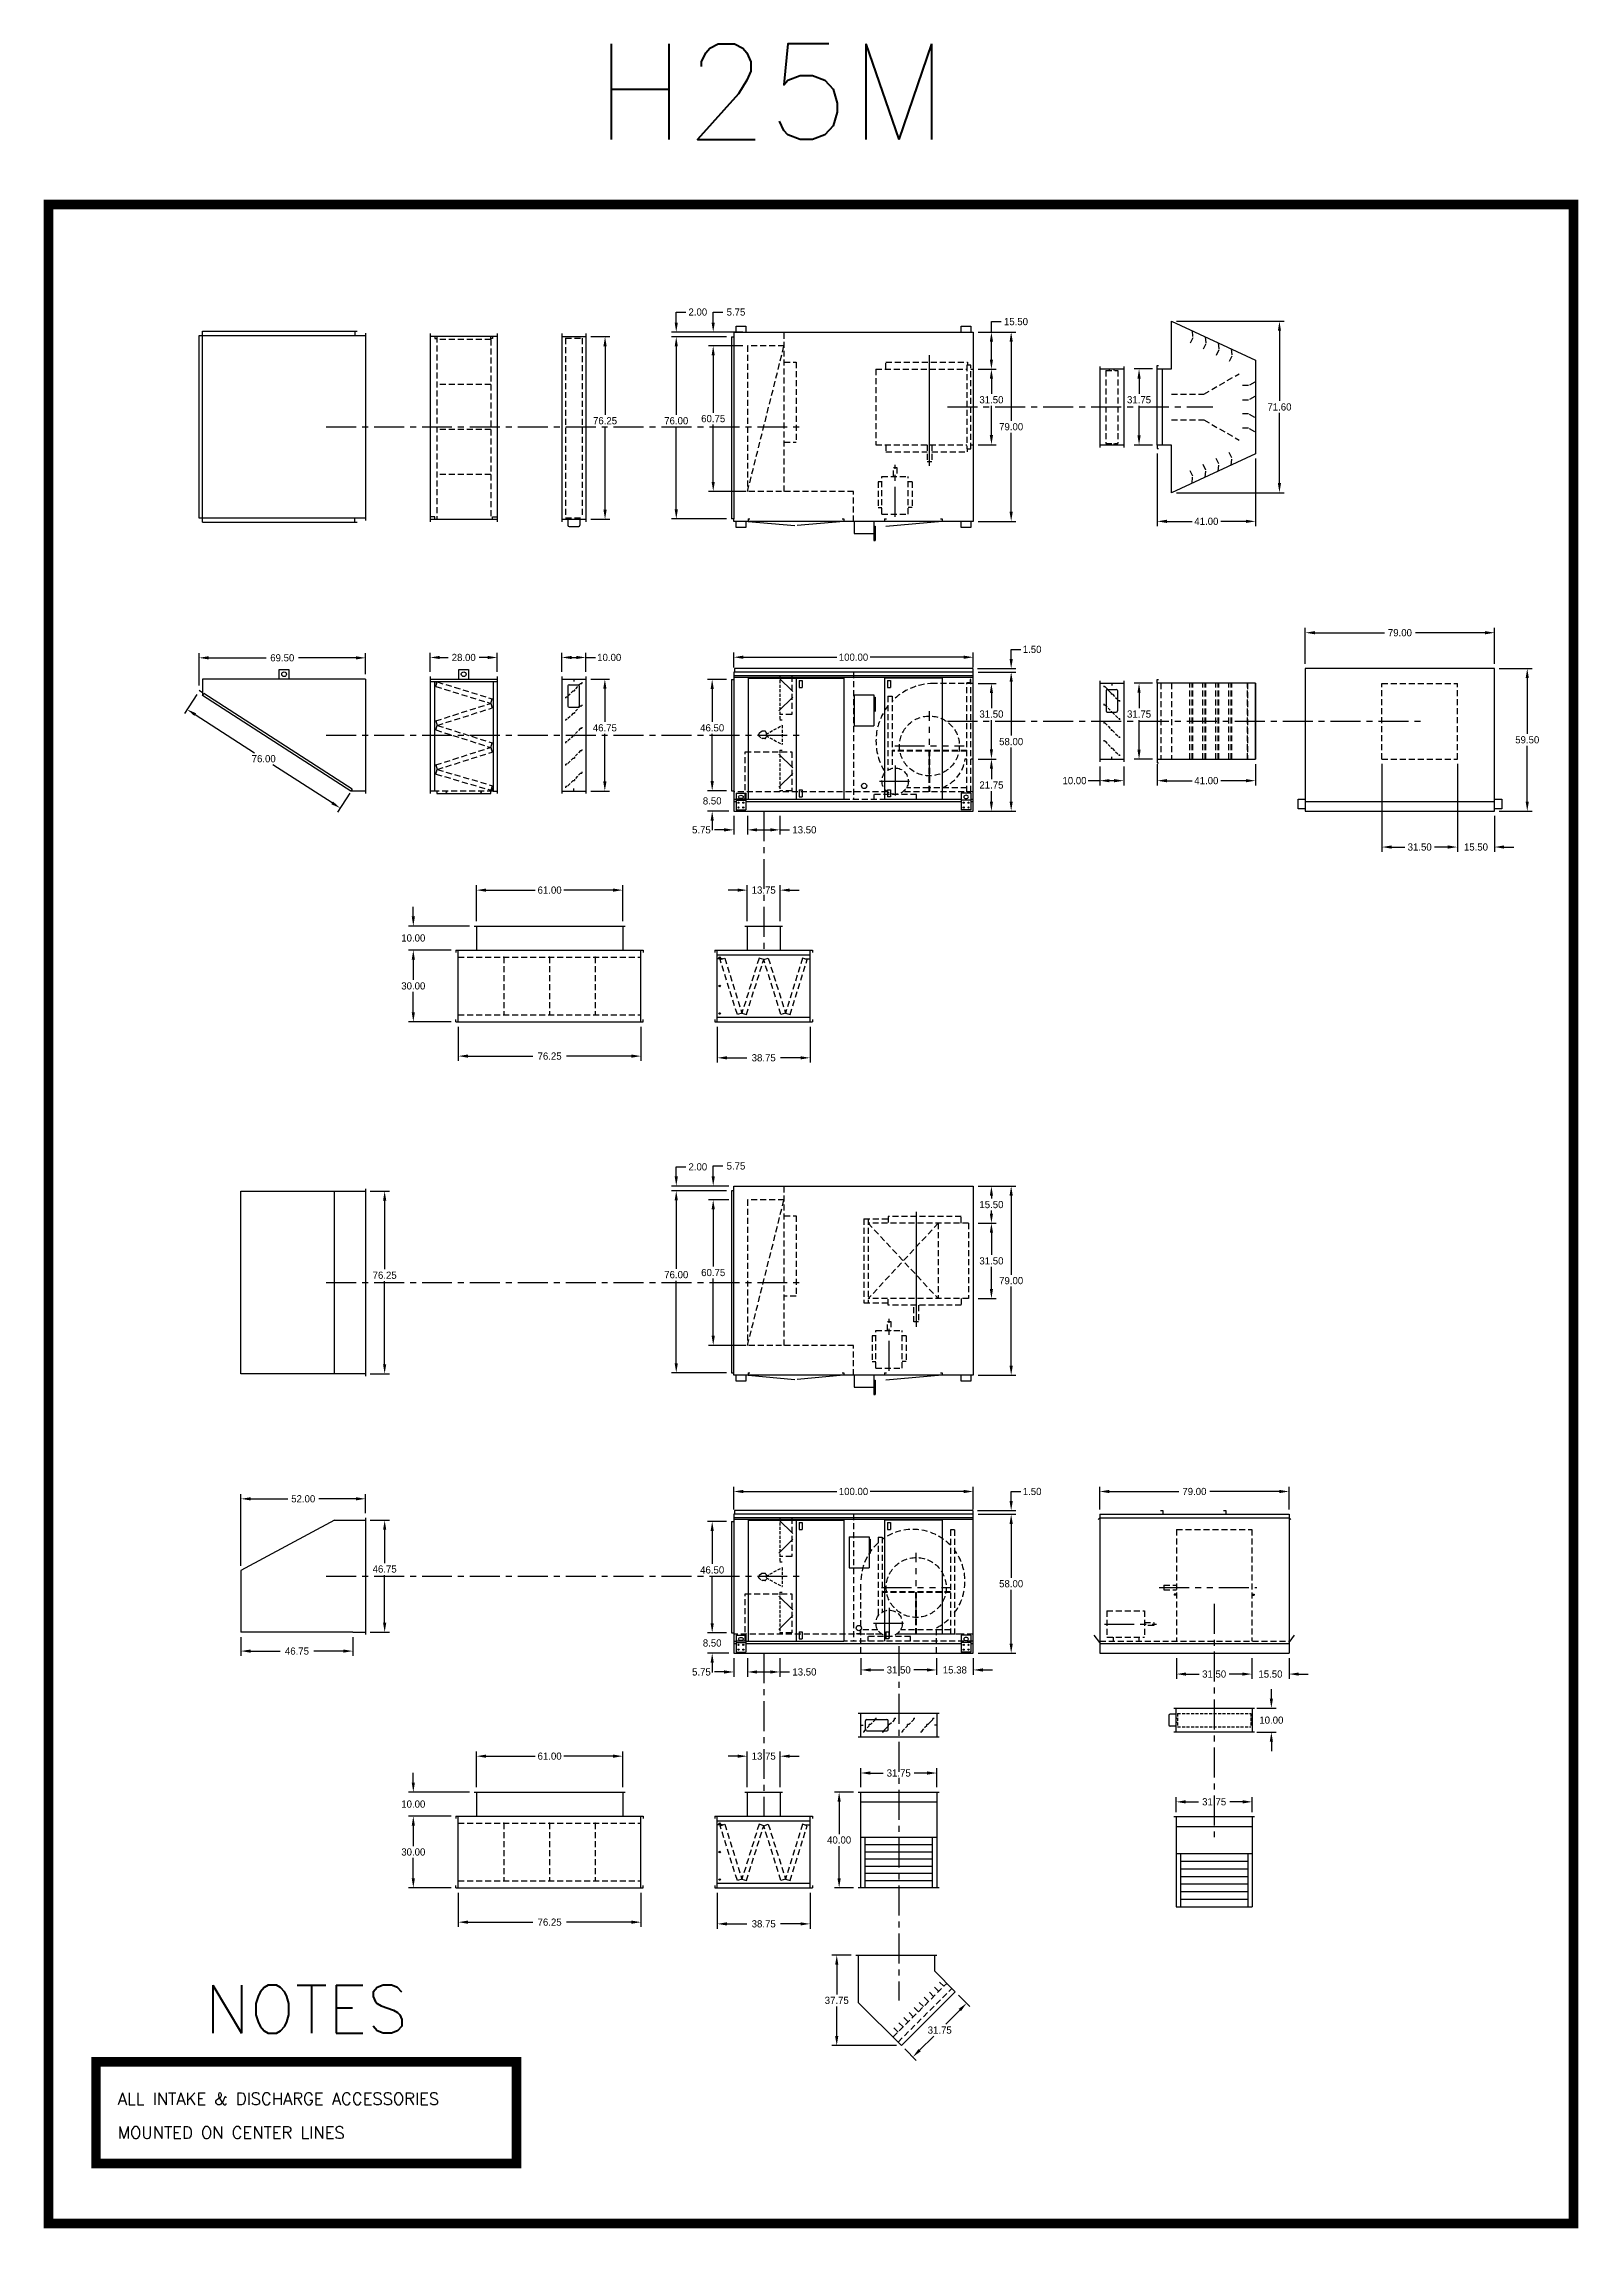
# Model space of a CAD drawing. Header units: inches. Extents: x 3 to 643, y -843 to 69.
import ezdxf
from ezdxf.enums import TextEntityAlignment as Align

# ---------------------------------------------------------------- set-up
doc = ezdxf.new("R2010")
doc.units = ezdxf.units.IN
doc.header["$LTSCALE"] = 10
doc.header["$MEASUREMENT"] = 0
for name, pattern in [('CENTER', [2, 1.25, -0.25, 0.25, -0.25]), ('HIDDEN', [0.375, 0.25, -0.125]), ('PHANTOM', [2.5, 1.25, -0.25, 0.25, -0.25, 0.25, -0.25])]:
    doc.linetypes.add(name, pattern=pattern)
for name, color, linetype in [('4-Way DiffuserDN', 5, 'Continuous'), ('CENTERLINE', 2, 'CENTER'), ('DIFFUSER', 5, 'Continuous'), ('DISC-DAMPER', 5, 'Continuous'), ('FA-FILTER', 5, 'Continuous'), ('FDT-HOOD', 5, 'Continuous'), ('HOOD', 5, 'Continuous'), ('INTAKE-DAMPER', 5, 'Continuous'), ('OBJECT', 5, 'Continuous'), ('RAM22UNIT', 3, 'Continuous'), ('RAM25UNIT', 3, 'Continuous')]:
    doc.layers.add(name, color=color, linetype=linetype)
doc.layers.add('TEXT', color=7, linetype='Continuous', lineweight=40)
doc.styles.add('S10', font='romans.shx', dxfattribs={"height": 0.1})
doc.dimstyles.new('DIMENSIONS', dxfattribs={"dimscale": 0, "dimtxt": 3, "dimasz": 4, "dimexe": 2, "dimexo": 2, "dimgap": 1, "dimtad": 0, "dimtih": 1, "dimtoh": 1, "dimzin": 0, "dimdsep": 46, "dimtxsty": 'Standard', "dimcen": 0.09, "dimclrd": 256, "dimclre": 256, "dimclrt": 1, "dimadec": 0, "dimazin": 0, "dimtfac": 1, "dimtofl": 0, "dimtmove": 0, "dimatfit": 3, "dimfxl": 0, "dimtolj": 1, "dimtzin": 0, "dimarcsym": 0})

msp = doc.modelspace()

# ---------------------------------------------------------------- texts
at = {"layer": 'TEXT', "color": 3, "style": 'S10'}
msp.add_text('H25M', height=40, dxfattribs=at).set_placement((232.74, 28.537))

# ---------------------------------------------------------------- blocks, each defined once
blk = doc.blocks.new('*D51')
at = {"layer": 'DEFPOINTS', "color": 0}
for p in [(266.72, -408.29), (289.72, -410.29), (290.72, -408.29)]:
    blk.add_point(p, dxfattribs=at)
at = {"layer": 'RAM25UNIT', "lineweight": -2}
for p, q in [((266.72, -404.29), (266.72, -400.29)), ((266.72, -400.29), (270.72, -400.29)), ((288.72, -408.29), (264.72, -408.29)), ((287.72, -410.29), (264.72, -410.29)), ((266.72, -414.29), (266.72, -418.29))]:
    blk.add_line(p, q, dxfattribs=at)
at = {"layer": 'RAM25UNIT'}
for points in [[(266.06, -404.29), (267.39, -404.29), (266.72, -408.29)], [(266.06, -414.29), (267.39, -414.29), (266.72, -410.29)]]:
    blk.add_solid(points, dxfattribs=at)
at = {"layer": 'RAM25UNIT', "color": 1, "insert": (275.72, -400.29), "char_height": 3, "attachment_point": 5}
blk.add_mtext('\\A1;2.00', dxfattribs=at)
blk = doc.blocks.new('*D52')
at = {"layer": 'DEFPOINTS', "color": 0}
for p in [(390.72, -408.29), (406.54, -408.29), (390.72, -487.29)]:
    blk.add_point(p, dxfattribs=at)
at = {"layer": 'RAM25UNIT', "lineweight": -2}
for p, q in [((392.72, -408.29), (408.54, -408.29)), ((406.54, -412.29), (406.54, -445.29)), ((406.54, -483.29), (406.54, -450.29)), ((392.72, -487.29), (408.54, -487.29))]:
    blk.add_line(p, q, dxfattribs=at)
at = {"layer": 'RAM25UNIT'}
for points in [[(405.88, -412.29), (407.21, -412.29), (406.54, -408.29)], [(405.88, -483.29), (407.21, -483.29), (406.54, -487.29)]]:
    blk.add_solid(points, dxfattribs=at)
at = {"layer": 'RAM25UNIT', "color": 1, "insert": (406.54, -447.79), "char_height": 3, "attachment_point": 5}
blk.add_mtext('\\A1;79.00', dxfattribs=at)
blk = doc.blocks.new('*D53')
at = {"layer": 'DEFPOINTS', "color": 0}
for p in [(390.72, -408.29), (398.3, -408.29), (390.72, -423.79)]:
    blk.add_point(p, dxfattribs=at)
at = {"layer": 'RAM25UNIT', "lineweight": -2}
for p, q in [((392.72, -408.29), (400.3, -408.29)), ((398.3, -412.29), (398.3, -413.54)), ((398.3, -419.79), (398.3, -418.54)), ((392.72, -423.79), (400.3, -423.79))]:
    blk.add_line(p, q, dxfattribs=at)
at = {"layer": 'RAM25UNIT'}
for points in [[(397.63, -412.29), (398.96, -412.29), (398.3, -408.29)], [(397.63, -419.79), (398.96, -419.79), (398.3, -423.79)]]:
    blk.add_solid(points, dxfattribs=at)
at = {"layer": 'RAM25UNIT', "color": 1, "insert": (398.3, -416.04), "char_height": 3, "attachment_point": 5}
blk.add_mtext('\\A1;15.50', dxfattribs=at)
blk = doc.blocks.new('*D54')
at = {"layer": 'DEFPOINTS', "color": 0}
for p in [(341.72, -729.33), (333.72, -767.08), (360.72, -767.08)]:
    blk.add_point(p, dxfattribs=at)
at = {"layer": 'RAM25UNIT', "lineweight": -2}
for p, q in [((339.72, -729.33), (331.72, -729.33)), ((333.72, -733.33), (333.72, -745.7)), ((333.72, -763.08), (333.72, -750.7)), ((358.72, -767.08), (331.72, -767.08))]:
    blk.add_line(p, q, dxfattribs=at)
at = {"layer": 'RAM25UNIT'}
for points in [[(333.05, -733.33), (334.39, -733.33), (333.72, -729.33)], [(333.05, -763.08), (334.39, -763.08), (333.72, -767.08)]]:
    blk.add_solid(points, dxfattribs=at)
at = {"layer": 'RAM25UNIT', "color": 1, "insert": (333.72, -748.2), "char_height": 3, "attachment_point": 5}
blk.add_mtext('\\A1;37.75', dxfattribs=at)
blk = doc.blocks.new('*D56')
at = {"layer": 'DEFPOINTS', "color": 0}
for p in [(375.47, -653.3), (343.72, -661.27), (375.47, -661.27)]:
    blk.add_point(p, dxfattribs=at)
at = {"layer": 'RAM25UNIT', "lineweight": -2}
for p, q in [((343.72, -659.27), (343.72, -651.3)), ((347.72, -653.3), (353.09, -653.3)), ((371.47, -653.3), (366.09, -653.3)), ((375.47, -659.27), (375.47, -651.3))]:
    blk.add_line(p, q, dxfattribs=at)
at = {"layer": 'RAM25UNIT'}
for points in [[(347.72, -652.63), (347.72, -653.97), (343.72, -653.3)], [(371.47, -652.63), (371.47, -653.97), (375.47, -653.3)]]:
    blk.add_solid(points, dxfattribs=at)
at = {"layer": 'RAM25UNIT', "color": 1, "insert": (359.59, -653.3), "char_height": 3, "attachment_point": 5}
blk.add_mtext('\\A1;31.75', dxfattribs=at)
blk = doc.blocks.new('*D57')
at = {"layer": 'DEFPOINTS', "color": 0}
for p in [(343.84, -603.29), (375.34, -603.29), (375.34, -610.28)]:
    blk.add_point(p, dxfattribs=at)
at = {"layer": 'RAM25UNIT', "lineweight": -2}
for p, q in [((343.84, -605.29), (343.84, -612.28)), ((347.84, -610.28), (353.34, -610.28)), ((371.34, -610.28), (365.84, -610.28)), ((375.34, -605.29), (375.34, -612.28))]:
    blk.add_line(p, q, dxfattribs=at)
at = {"layer": 'RAM25UNIT'}
for points in [[(347.84, -609.62), (347.84, -610.95), (343.84, -610.28)], [(371.34, -609.62), (371.34, -610.95), (375.34, -610.28)]]:
    blk.add_solid(points, dxfattribs=at)
at = {"layer": 'RAM25UNIT', "color": 1, "insert": (359.59, -610.28), "char_height": 3, "attachment_point": 5}
blk.add_mtext('\\A1;31.50', dxfattribs=at)
blk = doc.blocks.new('*D58')
at = {"layer": 'DEFPOINTS', "color": 0}
for p in [(390.72, -535.79), (290.72, -545.29), (390.72, -545.29)]:
    blk.add_point(p, dxfattribs=at)
at = {"layer": 'RAM25UNIT', "lineweight": -2}
for p, q in [((290.72, -543.29), (290.72, -533.79)), ((294.72, -535.79), (333.72, -535.79)), ((386.72, -535.79), (347.72, -535.79)), ((390.72, -543.29), (390.72, -533.79))]:
    blk.add_line(p, q, dxfattribs=at)
at = {"layer": 'RAM25UNIT'}
for points in [[(294.72, -535.12), (294.72, -536.46), (290.72, -535.79)], [(386.72, -535.12), (386.72, -536.46), (390.72, -535.79)]]:
    blk.add_solid(points, dxfattribs=at)
at = {"layer": 'RAM25UNIT', "color": 1, "insert": (340.72, -535.79), "char_height": 3, "attachment_point": 5}
blk.add_mtext('\\A1;100.00', dxfattribs=at)
blk = doc.blocks.new('*D59')
at = {"layer": 'DEFPOINTS', "color": 0}
for p in [(342.72, -661.27), (334.72, -701.27), (342.72, -701.27)]:
    blk.add_point(p, dxfattribs=at)
at = {"layer": 'RAM25UNIT', "lineweight": -2}
for p, q in [((340.72, -661.27), (332.72, -661.27)), ((334.72, -665.27), (334.72, -678.77)), ((334.72, -697.27), (334.72, -683.77)), ((340.72, -701.27), (332.72, -701.27))]:
    blk.add_line(p, q, dxfattribs=at)
at = {"layer": 'RAM25UNIT'}
for points in [[(334.05, -665.27), (335.39, -665.27), (334.72, -661.27)], [(334.05, -697.27), (335.39, -697.27), (334.72, -701.27)]]:
    blk.add_solid(points, dxfattribs=at)
at = {"layer": 'RAM25UNIT', "color": 1, "insert": (334.72, -681.27), "char_height": 3, "attachment_point": 5}
blk.add_mtext('\\A1;40.00', dxfattribs=at)
blk = doc.blocks.new('*D60')
at = {"layer": 'DEFPOINTS', "color": 0}
for p in [(84.99, -594.54), (131.74, -594.54), (131.74, -602.4)]:
    blk.add_point(p, dxfattribs=at)
at = {"layer": 'RAM25UNIT', "lineweight": -2}
for p, q in [((84.99, -596.54), (84.99, -604.4)), ((131.74, -596.54), (131.74, -604.4)), ((88.99, -602.4), (101.37, -602.4)), ((127.74, -602.4), (115.37, -602.4))]:
    blk.add_line(p, q, dxfattribs=at)
at = {"layer": 'RAM25UNIT'}
for points in [[(88.99, -601.74), (88.99, -603.07), (84.99, -602.4)], [(127.74, -601.74), (127.74, -603.07), (131.74, -602.4)]]:
    blk.add_solid(points, dxfattribs=at)
at = {"layer": 'RAM25UNIT', "color": 1, "insert": (108.37, -602.4), "char_height": 3, "attachment_point": 5}
blk.add_mtext('\\A1;46.75', dxfattribs=at)
blk = doc.blocks.new('*D61')
at = {"layer": 'DEFPOINTS', "color": 0}
for p in [(136.99, -538.85), (136.99, -546.79), (84.99, -568.79)]:
    blk.add_point(p, dxfattribs=at)
at = {"layer": 'RAM25UNIT', "lineweight": -2}
for p, q in [((84.99, -566.79), (84.99, -536.85)), ((136.99, -544.79), (136.99, -536.85)), ((88.99, -538.85), (104.49, -538.85)), ((132.99, -538.85), (117.49, -538.85))]:
    blk.add_line(p, q, dxfattribs=at)
at = {"layer": 'RAM25UNIT'}
for points in [[(88.99, -538.18), (88.99, -539.51), (84.99, -538.85)], [(132.99, -538.18), (132.99, -539.51), (136.99, -538.85)]]:
    blk.add_solid(points, dxfattribs=at)
at = {"layer": 'RAM25UNIT', "color": 1, "insert": (110.99, -538.85), "char_height": 3, "attachment_point": 5}
blk.add_mtext('\\A1;52.00', dxfattribs=at)
blk = doc.blocks.new('*D62')
at = {"layer": 'DEFPOINTS', "color": 0}
for p in [(136.99, -547.79), (136.99, -594.54), (144.98, -594.54)]:
    blk.add_point(p, dxfattribs=at)
at = {"layer": 'RAM25UNIT', "lineweight": -2}
for p, q in [((138.99, -547.79), (146.98, -547.79)), ((144.98, -551.79), (144.98, -565.66)), ((144.98, -590.54), (144.98, -570.66)), ((138.99, -594.54), (146.98, -594.54))]:
    blk.add_line(p, q, dxfattribs=at)
at = {"layer": 'RAM25UNIT'}
for points in [[(144.32, -551.79), (145.65, -551.79), (144.98, -547.79)], [(144.32, -590.54), (145.65, -590.54), (144.98, -594.54)]]:
    blk.add_solid(points, dxfattribs=at)
at = {"layer": 'RAM25UNIT', "color": 1, "insert": (144.98, -568.16), "char_height": 3, "attachment_point": 5}
blk.add_mtext('\\A1;46.75', dxfattribs=at)
blk = doc.blocks.new('*D63')
at = {"layer": 'DEFPOINTS', "color": 0}
for p in [(289.72, -594.79), (281.72, -603.29), (290.72, -603.29)]:
    blk.add_point(p, dxfattribs=at)
at = {"layer": 'RAM25UNIT', "lineweight": -2}
for p, q in [((281.72, -590.79), (281.72, -586.79)), ((287.72, -594.79), (279.72, -594.79)), ((288.72, -603.29), (279.72, -603.29)), ((281.72, -607.29), (281.72, -611.29))]:
    blk.add_line(p, q, dxfattribs=at)
at = {"layer": 'RAM25UNIT'}
for points in [[(281.06, -590.79), (282.39, -590.79), (281.72, -594.79)], [(281.06, -607.29), (282.39, -607.29), (281.72, -603.29)]]:
    blk.add_solid(points, dxfattribs=at)
at = {"layer": 'RAM25UNIT', "color": 1, "insert": (281.72, -599.04), "char_height": 3, "attachment_point": 5}
blk.add_mtext('\\A1;8.50', dxfattribs=at)
blk = doc.blocks.new('*D64')
at = {"layer": 'DEFPOINTS', "color": 0}
for p in [(289.72, -548.29), (281.72, -594.79), (289.72, -594.79)]:
    blk.add_point(p, dxfattribs=at)
at = {"layer": 'RAM25UNIT', "lineweight": -2}
for p, q in [((287.72, -548.29), (279.72, -548.29)), ((281.72, -552.29), (281.72, -566.04)), ((281.72, -590.79), (281.72, -571.04)), ((287.72, -594.79), (279.72, -594.79))]:
    blk.add_line(p, q, dxfattribs=at)
at = {"layer": 'RAM25UNIT'}
for points in [[(281.06, -552.29), (282.39, -552.29), (281.72, -548.29)], [(281.06, -590.79), (282.39, -590.79), (281.72, -594.79)]]:
    blk.add_solid(points, dxfattribs=at)
at = {"layer": 'RAM25UNIT', "color": 1, "insert": (281.72, -568.54), "char_height": 3, "attachment_point": 5}
blk.add_mtext('\\A1;46.50', dxfattribs=at)
blk = doc.blocks.new('*D65')
at = {"layer": 'DEFPOINTS', "color": 0}
for p in [(136.99, -410.41), (136.99, -486.66), (144.98, -486.66)]:
    blk.add_point(p, dxfattribs=at)
at = {"layer": 'RAM25UNIT', "lineweight": -2}
for p, q in [((138.99, -410.41), (146.98, -410.41)), ((144.98, -414.41), (144.98, -443.04)), ((144.98, -482.66), (144.98, -448.04)), ((138.99, -486.66), (146.98, -486.66))]:
    blk.add_line(p, q, dxfattribs=at)
at = {"layer": 'RAM25UNIT'}
for points in [[(144.31, -414.41), (145.65, -414.41), (144.98, -410.41)], [(144.31, -482.66), (145.65, -482.66), (144.98, -486.66)]]:
    blk.add_solid(points, dxfattribs=at)
at = {"layer": 'RAM25UNIT', "color": 1, "insert": (144.98, -445.54), "char_height": 3, "attachment_point": 5}
blk.add_mtext('\\A1;76.25', dxfattribs=at)
blk = doc.blocks.new('*D66')
at = {"layer": 'DEFPOINTS', "color": 0}
for p in [(266.72, -410.29), (289.72, -410.29), (289.72, -486.29)]:
    blk.add_point(p, dxfattribs=at)
at = {"layer": 'RAM25UNIT', "lineweight": -2}
for p, q in [((287.72, -410.29), (264.72, -410.29)), ((266.72, -414.29), (266.72, -442.79)), ((266.72, -482.29), (266.72, -447.79)), ((287.72, -486.29), (264.72, -486.29))]:
    blk.add_line(p, q, dxfattribs=at)
at = {"layer": 'RAM25UNIT'}
for points in [[(266.06, -414.29), (267.39, -414.29), (266.72, -410.29)], [(266.06, -482.29), (267.39, -482.29), (266.72, -486.29)]]:
    blk.add_solid(points, dxfattribs=at)
at = {"layer": 'RAM25UNIT', "color": 1, "insert": (266.72, -445.29), "char_height": 3, "attachment_point": 5}
blk.add_mtext('\\A1;76.00', dxfattribs=at)
blk = doc.blocks.new('*D67')
at = {"layer": 'DEFPOINTS', "color": 0}
for p in [(383.17, -744.63), (387.93, -749.39), (360.72, -767.08)]:
    blk.add_point(p, dxfattribs=at)
at = {"layer": 'RAM25UNIT', "lineweight": -2}
for p, q in [((384.58, -746.04), (389.35, -750.8)), ((385.1, -752.22), (379.21, -758.12)), ((368.31, -769.01), (374.21, -763.12)), ((362.13, -768.49), (366.9, -773.26))]:
    blk.add_line(p, q, dxfattribs=at)
at = {"layer": 'RAM25UNIT'}
for points in [[(384.63, -751.75), (385.58, -752.69), (387.93, -749.39)], [(367.84, -768.54), (368.78, -769.48), (365.48, -771.84)]]:
    blk.add_solid(points, dxfattribs=at)
at = {"layer": 'RAM25UNIT', "color": 1, "insert": (376.71, -760.62), "char_height": 3, "attachment_point": 5}
blk.add_mtext('\\A1;31.75', dxfattribs=at)
blk = doc.blocks.new('*D68')
at = {"layer": 'DEFPOINTS', "color": 0}
for p in [(507.17, -665.33), (475.42, -671.59), (507.17, -671.59)]:
    blk.add_point(p, dxfattribs=at)
at = {"layer": 'RAM25UNIT', "lineweight": -2}
for p, q in [((475.42, -669.59), (475.42, -663.33)), ((479.42, -665.33), (484.79, -665.33)), ((503.17, -665.33), (497.79, -665.33)), ((507.17, -669.59), (507.17, -663.33))]:
    blk.add_line(p, q, dxfattribs=at)
at = {"layer": 'RAM25UNIT'}
for points in [[(479.42, -664.66), (479.42, -666), (475.42, -665.33)], [(503.17, -664.66), (503.17, -666), (507.17, -665.33)]]:
    blk.add_solid(points, dxfattribs=at)
at = {"layer": 'RAM25UNIT', "color": 1, "insert": (491.29, -665.33), "char_height": 3, "attachment_point": 5}
blk.add_mtext('\\A1;31.75', dxfattribs=at)
blk = doc.blocks.new('*D69')
at = {"layer": 'DEFPOINTS', "color": 0}
for p in [(390.47, -543.79), (390.72, -545.29), (406.54, -543.79)]:
    blk.add_point(p, dxfattribs=at)
at = {"layer": 'RAM25UNIT', "lineweight": -2}
for p, q in [((406.54, -539.79), (406.54, -535.79)), ((406.54, -535.79), (410.54, -535.79)), ((392.47, -543.79), (408.54, -543.79)), ((392.72, -545.29), (408.54, -545.29)), ((406.54, -549.29), (406.54, -553.29))]:
    blk.add_line(p, q, dxfattribs=at)
at = {"layer": 'RAM25UNIT'}
for points in [[(405.88, -539.79), (407.21, -539.79), (406.54, -543.79)], [(405.88, -549.29), (407.21, -549.29), (406.54, -545.29)]]:
    blk.add_solid(points, dxfattribs=at)
at = {"layer": 'RAM25UNIT', "color": 1, "insert": (415.29, -535.79), "char_height": 3, "attachment_point": 5}
blk.add_mtext('\\A1;1.50', dxfattribs=at)
blk = doc.blocks.new('*D71')
at = {"layer": 'DEFPOINTS', "color": 0}
for p in [(390.72, -545.29), (406.54, -545.29), (390.72, -603.29)]:
    blk.add_point(p, dxfattribs=at)
at = {"layer": 'RAM25UNIT', "lineweight": -2}
for p, q in [((392.72, -545.29), (408.54, -545.29)), ((406.54, -549.29), (406.54, -571.79)), ((406.54, -599.29), (406.54, -576.79)), ((392.72, -603.29), (408.54, -603.29))]:
    blk.add_line(p, q, dxfattribs=at)
at = {"layer": 'RAM25UNIT'}
for points in [[(405.88, -549.29), (407.21, -549.29), (406.54, -545.29)], [(405.88, -599.29), (407.21, -599.29), (406.54, -603.29)]]:
    blk.add_solid(points, dxfattribs=at)
at = {"layer": 'RAM25UNIT', "color": 1, "insert": (406.54, -574.29), "char_height": 3, "attachment_point": 5}
blk.add_mtext('\\A1;58.00', dxfattribs=at)
blk = doc.blocks.new('*D72')
at = {"layer": 'DEFPOINTS', "color": 0}
for p in [(375.34, -603.29), (390.72, -603.29), (390.72, -610.28)]:
    blk.add_point(p, dxfattribs=at)
at = {"layer": 'RAM25UNIT', "lineweight": -2}
for p, q in [((371.34, -610.28), (367.34, -610.28)), ((375.34, -605.29), (375.34, -612.28)), ((390.72, -605.29), (390.72, -612.28)), ((394.72, -610.28), (398.72, -610.28))]:
    blk.add_line(p, q, dxfattribs=at)
at = {"layer": 'RAM25UNIT'}
for points in [[(371.34, -609.62), (371.34, -610.95), (375.34, -610.28)], [(394.72, -609.62), (394.72, -610.95), (390.72, -610.28)]]:
    blk.add_solid(points, dxfattribs=at)
at = {"layer": 'RAM25UNIT', "color": 1, "insert": (383.03, -610.28), "char_height": 3, "attachment_point": 5}
blk.add_mtext('\\A1;15.38', dxfattribs=at)
blk = doc.blocks.new('*D73')
at = {"layer": 'DEFPOINTS', "color": 0}
for p in [(507.17, -626.24), (515.17, -626.24), (507.17, -636.24)]:
    blk.add_point(p, dxfattribs=at)
at = {"layer": 'RAM25UNIT', "lineweight": -2}
for p, q in [((515.17, -622.24), (515.17, -618.24)), ((509.17, -626.24), (517.17, -626.24)), ((509.17, -636.24), (517.17, -636.24)), ((515.17, -640.24), (515.17, -644.24))]:
    blk.add_line(p, q, dxfattribs=at)
at = {"layer": 'RAM25UNIT'}
for points in [[(514.5, -622.24), (515.84, -622.24), (515.17, -626.24)], [(514.5, -640.24), (515.84, -640.24), (515.17, -636.24)]]:
    blk.add_solid(points, dxfattribs=at)
at = {"layer": 'RAM25UNIT', "color": 1, "insert": (515.17, -631.24), "char_height": 3, "attachment_point": 5}
blk.add_mtext('\\A1;10.00', dxfattribs=at)
blk = doc.blocks.new('*D74')
at = {"layer": 'DEFPOINTS', "color": 0}
for p in [(390.72, -423.79), (390.72, -455.29), (398.3, -455.29)]:
    blk.add_point(p, dxfattribs=at)
at = {"layer": 'RAM25UNIT', "lineweight": -2}
for p, q in [((392.72, -423.79), (400.3, -423.79)), ((398.3, -427.79), (398.3, -437.04)), ((398.3, -451.29), (398.3, -442.04)), ((392.72, -455.29), (400.3, -455.29))]:
    blk.add_line(p, q, dxfattribs=at)
at = {"layer": 'RAM25UNIT'}
for points in [[(397.63, -427.79), (398.96, -427.79), (398.3, -423.79)], [(397.63, -451.29), (398.96, -451.29), (398.3, -455.29)]]:
    blk.add_solid(points, dxfattribs=at)
at = {"layer": 'RAM25UNIT', "color": 1, "insert": (398.3, -439.54), "char_height": 3, "attachment_point": 5}
blk.add_mtext('\\A1;31.50', dxfattribs=at)
blk = doc.blocks.new('*D75')
at = {"layer": 'DEFPOINTS', "color": 0}
for p in [(390.72, -187.55), (290.72, -193.79), (390.72, -193.79)]:
    blk.add_point(p, dxfattribs=at)
at = {"layer": 'RAM25UNIT', "lineweight": -2}
for p, q in [((290.72, -191.79), (290.72, -185.55)), ((294.72, -187.55), (333.72, -187.55)), ((386.72, -187.55), (347.72, -187.55)), ((390.72, -191.79), (390.72, -185.55))]:
    blk.add_line(p, q, dxfattribs=at)
at = {"layer": 'RAM25UNIT'}
for points in [[(294.72, -186.89), (294.72, -188.22), (290.72, -187.55)], [(386.72, -186.89), (386.72, -188.22), (390.72, -187.55)]]:
    blk.add_solid(points, dxfattribs=at)
at = {"layer": 'RAM25UNIT', "color": 1, "insert": (340.72, -187.55), "char_height": 3, "attachment_point": 5}
blk.add_mtext('\\A1;100.00', dxfattribs=at)
blk = doc.blocks.new('*D76')
at = {"layer": 'DEFPOINTS', "color": 0}
for p in [(266.72, -51.85), (289.72, -53.85), (290.72, -51.85)]:
    blk.add_point(p, dxfattribs=at)
at = {"layer": 'RAM25UNIT', "lineweight": -2}
for p, q in [((266.72, -47.85), (266.72, -43.48)), ((266.72, -43.48), (270.72, -43.48)), ((288.72, -51.85), (264.72, -51.85)), ((287.72, -53.85), (264.72, -53.85)), ((266.72, -57.85), (266.72, -61.85))]:
    blk.add_line(p, q, dxfattribs=at)
at = {"layer": 'RAM25UNIT'}
for points in [[(266.06, -47.85), (267.39, -47.85), (266.72, -51.85)], [(266.06, -57.85), (267.39, -57.85), (266.72, -53.85)]]:
    blk.add_solid(points, dxfattribs=at)
at = {"layer": 'RAM25UNIT', "color": 1, "insert": (275.72, -43.48), "char_height": 3, "attachment_point": 5}
blk.add_mtext('\\A1;2.00', dxfattribs=at)
blk = doc.blocks.new('*D77')
at = {"layer": 'DEFPOINTS', "color": 0}
for p in [(136.99, -187.82), (136.99, -196.66), (67.49, -201.4)]:
    blk.add_point(p, dxfattribs=at)
at = {"layer": 'RAM25UNIT', "lineweight": -2}
for p, q in [((67.49, -199.4), (67.49, -185.82)), ((71.49, -187.82), (95.49, -187.82)), ((132.99, -187.82), (108.99, -187.82)), ((136.99, -194.66), (136.99, -185.82))]:
    blk.add_line(p, q, dxfattribs=at)
at = {"layer": 'RAM25UNIT'}
for points in [[(71.49, -187.15), (71.49, -188.48), (67.49, -187.82)], [(132.99, -187.15), (132.99, -188.48), (136.99, -187.82)]]:
    blk.add_solid(points, dxfattribs=at)
at = {"layer": 'RAM25UNIT', "color": 1, "insert": (102.24, -187.82), "char_height": 3, "attachment_point": 5}
blk.add_mtext('\\A1;69.50', dxfattribs=at)
blk = doc.blocks.new('*D78')
at = {"layer": 'DEFPOINTS', "color": 0}
for p in [(67.65, -201.4), (131.53, -242.57), (126.42, -250.51)]:
    blk.add_point(p, dxfattribs=at)
at = {"layer": 'RAM25UNIT', "lineweight": -2}
for p, q in [((66.57, -203.08), (61.45, -211.02)), ((65.9, -211.51), (90.6, -227.43)), ((123.05, -248.35), (98.35, -232.43)), ((130.45, -244.25), (125.33, -252.19))]:
    blk.add_line(p, q, dxfattribs=at)
at = {"layer": 'RAM25UNIT'}
for points in [[(66.26, -210.95), (65.54, -212.07), (62.53, -209.34)], [(123.41, -247.79), (122.69, -248.91), (126.42, -250.51)]]:
    blk.add_solid(points, dxfattribs=at)
at = {"layer": 'RAM25UNIT', "color": 1, "insert": (94.48, -229.93), "char_height": 3, "attachment_point": 5}
blk.add_mtext('\\A1;76.00', dxfattribs=at)
blk = doc.blocks.new('*D79')
at = {"layer": 'DEFPOINTS', "color": 0}
for p in [(228.99, -187.66), (218.99, -195.66), (228.99, -195.66)]:
    blk.add_point(p, dxfattribs=at)
at = {"layer": 'RAM25UNIT', "lineweight": -2}
for p, q in [((218.99, -193.66), (218.99, -185.66)), ((222.99, -187.66), (224.99, -187.66)), ((228.99, -193.66), (228.99, -185.66)), ((228.99, -187.66), (232.99, -187.66))]:
    blk.add_line(p, q, dxfattribs=at)
at = {"layer": 'RAM25UNIT'}
for points in [[(222.99, -187), (222.99, -188.33), (218.99, -187.66)], [(224.99, -187), (224.99, -188.33), (228.99, -187.66)]]:
    blk.add_solid(points, dxfattribs=at)
at = {"layer": 'RAM25UNIT', "color": 1, "insert": (238.74, -187.66), "char_height": 3, "attachment_point": 5}
blk.add_mtext('\\A1;10.00', dxfattribs=at)
blk = doc.blocks.new('*D80')
at = {"layer": 'DEFPOINTS', "color": 0}
for p in [(191.99, -187.67), (163.99, -195.66), (191.99, -195.66)]:
    blk.add_point(p, dxfattribs=at)
at = {"layer": 'RAM25UNIT', "lineweight": -2}
for p, q in [((163.99, -193.66), (163.99, -185.67)), ((167.99, -187.67), (171.49, -187.67)), ((187.99, -187.67), (184.49, -187.67)), ((191.99, -193.66), (191.99, -185.67))]:
    blk.add_line(p, q, dxfattribs=at)
at = {"layer": 'RAM25UNIT'}
for points in [[(167.99, -187), (167.99, -188.33), (163.99, -187.67)], [(187.99, -187), (187.99, -188.33), (191.99, -187.67)]]:
    blk.add_solid(points, dxfattribs=at)
at = {"layer": 'RAM25UNIT', "color": 1, "insert": (177.99, -187.67), "char_height": 3, "attachment_point": 5}
blk.add_mtext('\\A1;28.00', dxfattribs=at)
blk = doc.blocks.new('*D81')
at = {"layer": 'DEFPOINTS', "color": 0}
for p in [(289.72, -196.79), (281.72, -243.29), (289.72, -243.29)]:
    blk.add_point(p, dxfattribs=at)
at = {"layer": 'RAM25UNIT', "lineweight": -2}
for p, q in [((287.72, -196.79), (279.72, -196.79)), ((281.72, -200.79), (281.72, -214.54)), ((281.72, -239.29), (281.72, -219.54)), ((287.72, -243.29), (279.72, -243.29))]:
    blk.add_line(p, q, dxfattribs=at)
at = {"layer": 'RAM25UNIT'}
for points in [[(281.06, -200.79), (282.39, -200.79), (281.72, -196.79)], [(281.06, -239.29), (282.39, -239.29), (281.72, -243.29)]]:
    blk.add_solid(points, dxfattribs=at)
at = {"layer": 'RAM25UNIT', "color": 1, "insert": (281.72, -217.04), "char_height": 3, "attachment_point": 5}
blk.add_mtext('\\A1;46.50', dxfattribs=at)
blk = doc.blocks.new('*D82')
at = {"layer": 'DEFPOINTS', "color": 0}
for p in [(228.99, -196.66), (236.91, -196.66), (228.99, -243.41)]:
    blk.add_point(p, dxfattribs=at)
at = {"layer": 'RAM25UNIT', "lineweight": -2}
for p, q in [((230.99, -196.66), (238.91, -196.66)), ((236.91, -200.66), (236.91, -214.54)), ((236.91, -239.41), (236.91, -219.54)), ((230.99, -243.41), (238.91, -243.41))]:
    blk.add_line(p, q, dxfattribs=at)
at = {"layer": 'RAM25UNIT'}
for points in [[(236.25, -200.66), (237.58, -200.66), (236.91, -196.66)], [(236.25, -239.41), (237.58, -239.41), (236.91, -243.41)]]:
    blk.add_solid(points, dxfattribs=at)
at = {"layer": 'RAM25UNIT', "color": 1, "insert": (236.91, -217.04), "char_height": 3, "attachment_point": 5}
blk.add_mtext('\\A1;46.75', dxfattribs=at)
blk = doc.blocks.new('*D83')
at = {"layer": 'DEFPOINTS', "color": 0}
for p in [(289.72, -243.29), (281.72, -251.79), (290.72, -251.79)]:
    blk.add_point(p, dxfattribs=at)
at = {"layer": 'RAM25UNIT', "lineweight": -2}
for p, q in [((281.72, -239.29), (281.72, -235.29)), ((287.72, -243.29), (279.72, -243.29)), ((288.72, -251.79), (279.72, -251.79)), ((281.72, -255.79), (281.72, -259.79))]:
    blk.add_line(p, q, dxfattribs=at)
at = {"layer": 'RAM25UNIT'}
for points in [[(281.06, -239.29), (282.39, -239.29), (281.72, -243.29)], [(281.06, -255.79), (282.39, -255.79), (281.72, -251.79)]]:
    blk.add_solid(points, dxfattribs=at)
at = {"layer": 'RAM25UNIT', "color": 1, "insert": (281.72, -247.54), "char_height": 3, "attachment_point": 5}
blk.add_mtext('\\A1;8.50', dxfattribs=at)
blk = doc.blocks.new('*D84')
at = {"layer": 'DEFPOINTS', "color": 0}
for p in [(266.72, -53.85), (289.72, -53.85), (289.72, -129.85)]:
    blk.add_point(p, dxfattribs=at)
at = {"layer": 'RAM25UNIT', "lineweight": -2}
for p, q in [((287.72, -53.85), (264.72, -53.85)), ((266.72, -57.85), (266.72, -86.35)), ((266.72, -125.85), (266.72, -91.35)), ((287.72, -129.85), (264.72, -129.85))]:
    blk.add_line(p, q, dxfattribs=at)
at = {"layer": 'RAM25UNIT'}
for points in [[(266.06, -57.85), (267.39, -57.85), (266.72, -53.85)], [(266.06, -125.85), (267.39, -125.85), (266.72, -129.85)]]:
    blk.add_solid(points, dxfattribs=at)
at = {"layer": 'RAM25UNIT', "color": 1, "insert": (266.72, -88.85), "char_height": 3, "attachment_point": 5}
blk.add_mtext('\\A1;76.00', dxfattribs=at)
blk = doc.blocks.new('*D85')
at = {"layer": 'DEFPOINTS', "color": 0}
for p in [(228.99, -53.73), (228.99, -129.98), (236.99, -129.98)]:
    blk.add_point(p, dxfattribs=at)
at = {"layer": 'RAM25UNIT', "lineweight": -2}
for p, q in [((230.99, -53.73), (238.99, -53.73)), ((236.99, -57.73), (236.99, -86.35)), ((236.99, -125.98), (236.99, -91.35)), ((230.99, -129.98), (238.99, -129.98))]:
    blk.add_line(p, q, dxfattribs=at)
at = {"layer": 'RAM25UNIT'}
for points in [[(236.32, -57.73), (237.66, -57.73), (236.99, -53.73)], [(236.32, -125.98), (237.66, -125.98), (236.99, -129.98)]]:
    blk.add_solid(points, dxfattribs=at)
at = {"layer": 'RAM25UNIT', "color": 1, "insert": (236.99, -88.85), "char_height": 3, "attachment_point": 5}
blk.add_mtext('\\A1;76.25', dxfattribs=at)
blk = doc.blocks.new('*D86')
at = {"layer": 'DEFPOINTS', "color": 0}
for p in [(467.54, -230.16), (508.54, -230.16), (508.54, -239.09)]:
    blk.add_point(p, dxfattribs=at)
at = {"layer": 'RAM25UNIT', "lineweight": -2}
for p, q in [((467.54, -232.16), (467.54, -241.09)), ((508.54, -232.16), (508.54, -241.09)), ((471.54, -239.09), (482.04, -239.09)), ((504.54, -239.09), (494.04, -239.09))]:
    blk.add_line(p, q, dxfattribs=at)
at = {"layer": 'RAM25UNIT'}
for points in [[(471.54, -238.42), (471.54, -239.76), (467.54, -239.09)], [(504.54, -238.42), (504.54, -239.76), (508.54, -239.09)]]:
    blk.add_solid(points, dxfattribs=at)
at = {"layer": 'RAM25UNIT', "color": 1, "insert": (488.04, -239.09), "char_height": 3, "attachment_point": 5}
blk.add_mtext('\\A1;41.00', dxfattribs=at)
blk = doc.blocks.new('*D87')
at = {"layer": 'DEFPOINTS', "color": 0}
for p in [(443.54, -231.16), (453.54, -231.16), (453.54, -239.09)]:
    blk.add_point(p, dxfattribs=at)
at = {"layer": 'RAM25UNIT', "lineweight": -2}
for p, q in [((443.54, -233.16), (443.54, -241.09)), ((453.54, -233.16), (453.54, -241.09)), ((443.54, -239.09), (438.73, -239.09)), ((449.54, -239.09), (447.54, -239.09))]:
    blk.add_line(p, q, dxfattribs=at)
at = {"layer": 'RAM25UNIT'}
for points in [[(447.54, -238.42), (447.54, -239.76), (443.54, -239.09)], [(449.54, -238.42), (449.54, -239.76), (453.54, -239.09)]]:
    blk.add_solid(points, dxfattribs=at)
at = {"layer": 'RAM25UNIT', "color": 1, "insert": (432.98, -239.09), "char_height": 3, "attachment_point": 5}
blk.add_mtext('\\A1;10.00', dxfattribs=at)
blk = doc.blocks.new('*D88')
at = {"layer": 'DEFPOINTS', "color": 0}
for p in [(390.72, -193.79), (406.54, -193.79), (390.72, -251.79)]:
    blk.add_point(p, dxfattribs=at)
at = {"layer": 'RAM25UNIT', "lineweight": -2}
for p, q in [((392.72, -193.79), (408.54, -193.79)), ((406.54, -197.79), (406.54, -220.29)), ((406.54, -247.79), (406.54, -225.29)), ((392.72, -251.79), (408.54, -251.79))]:
    blk.add_line(p, q, dxfattribs=at)
at = {"layer": 'RAM25UNIT'}
for points in [[(405.88, -197.79), (407.21, -197.79), (406.54, -193.79)], [(405.88, -247.79), (407.21, -247.79), (406.54, -251.79)]]:
    blk.add_solid(points, dxfattribs=at)
at = {"layer": 'RAM25UNIT', "color": 1, "insert": (406.54, -222.79), "char_height": 3, "attachment_point": 5}
blk.add_mtext('\\A1;58.00', dxfattribs=at)
blk = doc.blocks.new('*D89')
at = {"layer": 'DEFPOINTS', "color": 0}
for p in [(390.72, -230.04), (390.72, -251.79), (398.3, -251.79)]:
    blk.add_point(p, dxfattribs=at)
at = {"layer": 'RAM25UNIT', "lineweight": -2}
for p, q in [((392.72, -230.04), (400.3, -230.04)), ((398.3, -234.04), (398.3, -238.41)), ((398.3, -247.79), (398.3, -243.41)), ((392.72, -251.79), (400.3, -251.79))]:
    blk.add_line(p, q, dxfattribs=at)
at = {"layer": 'RAM25UNIT'}
for points in [[(397.63, -234.04), (398.96, -234.04), (398.3, -230.04)], [(397.63, -247.79), (398.96, -247.79), (398.3, -251.79)]]:
    blk.add_solid(points, dxfattribs=at)
at = {"layer": 'RAM25UNIT', "color": 1, "insert": (398.3, -240.91), "char_height": 3, "attachment_point": 5}
blk.add_mtext('\\A1;21.75', dxfattribs=at)
blk = doc.blocks.new('*D90')
at = {"layer": 'DEFPOINTS', "color": 0}
for p in [(390.47, -192.29), (390.72, -193.79), (406.54, -192.29)]:
    blk.add_point(p, dxfattribs=at)
at = {"layer": 'RAM25UNIT', "lineweight": -2}
for p, q in [((406.54, -188.29), (406.54, -184.29)), ((406.54, -184.29), (410.54, -184.29)), ((392.47, -192.29), (408.54, -192.29)), ((392.72, -193.79), (408.54, -193.79)), ((406.54, -197.79), (406.54, -201.79))]:
    blk.add_line(p, q, dxfattribs=at)
at = {"layer": 'RAM25UNIT'}
for points in [[(405.88, -188.29), (407.21, -188.29), (406.54, -192.29)], [(405.88, -197.79), (407.21, -197.79), (406.54, -193.79)]]:
    blk.add_solid(points, dxfattribs=at)
at = {"layer": 'RAM25UNIT', "color": 1, "insert": (415.29, -184.29), "char_height": 3, "attachment_point": 5}
blk.add_mtext('\\A1;1.50', dxfattribs=at)
blk = doc.blocks.new('*D91')
at = {"layer": 'DEFPOINTS', "color": 0}
for p in [(390.72, -198.54), (390.72, -230.04), (398.3, -230.04)]:
    blk.add_point(p, dxfattribs=at)
at = {"layer": 'RAM25UNIT', "lineweight": -2}
for p, q in [((392.72, -198.54), (400.3, -198.54)), ((398.3, -202.54), (398.3, -208.79)), ((398.3, -226.04), (398.3, -213.79)), ((392.72, -230.04), (400.3, -230.04))]:
    blk.add_line(p, q, dxfattribs=at)
at = {"layer": 'RAM25UNIT'}
for points in [[(397.63, -202.54), (398.96, -202.54), (398.3, -198.54)], [(397.63, -226.04), (398.96, -226.04), (398.3, -230.04)]]:
    blk.add_solid(points, dxfattribs=at)
at = {"layer": 'RAM25UNIT', "color": 1, "insert": (398.3, -211.29), "char_height": 3, "attachment_point": 5}
blk.add_mtext('\\A1;31.50', dxfattribs=at)
blk = doc.blocks.new('*D92')
at = {"layer": 'DEFPOINTS', "color": 0}
for p in [(467.54, -198.41), (459.93, -230.16), (467.54, -230.16)]:
    blk.add_point(p, dxfattribs=at)
at = {"layer": 'RAM25UNIT', "lineweight": -2}
for p, q in [((465.54, -198.41), (457.93, -198.41)), ((459.93, -202.41), (459.93, -208.79)), ((459.93, -226.16), (459.93, -213.79)), ((465.54, -230.16), (457.93, -230.16))]:
    blk.add_line(p, q, dxfattribs=at)
at = {"layer": 'RAM25UNIT'}
for points in [[(459.26, -202.41), (460.59, -202.41), (459.93, -198.41)], [(459.26, -226.16), (460.59, -226.16), (459.93, -230.16)]]:
    blk.add_solid(points, dxfattribs=at)
at = {"layer": 'RAM25UNIT', "color": 1, "insert": (459.93, -211.29), "char_height": 3, "attachment_point": 5}
blk.add_mtext('\\A1;31.75', dxfattribs=at)
blk = doc.blocks.new('*D93')
at = {"layer": 'DEFPOINTS', "color": 0}
for p in [(473.54, -47.3), (473.54, -118.9), (518.54, -118.9)]:
    blk.add_point(p, dxfattribs=at)
at = {"layer": 'RAM25UNIT', "lineweight": -2}
for p, q in [((475.54, -47.3), (520.54, -47.3)), ((518.54, -51.3), (518.54, -80.6)), ((518.54, -114.9), (518.54, -85.6)), ((475.54, -118.9), (520.54, -118.9))]:
    blk.add_line(p, q, dxfattribs=at)
at = {"layer": 'RAM25UNIT'}
for points in [[(517.88, -51.3), (519.21, -51.3), (518.54, -47.3)], [(517.88, -114.9), (519.21, -114.9), (518.54, -118.9)]]:
    blk.add_solid(points, dxfattribs=at)
at = {"layer": 'RAM25UNIT', "color": 1, "insert": (518.54, -83.1), "char_height": 3, "attachment_point": 5}
blk.add_mtext('\\A1;71.60', dxfattribs=at)
blk = doc.blocks.new('*D94')
at = {"layer": 'DEFPOINTS', "color": 0}
for p in [(467.54, -100.48), (508.54, -102.6), (508.54, -130.85)]:
    blk.add_point(p, dxfattribs=at)
at = {"layer": 'RAM25UNIT', "lineweight": -2}
for p, q in [((467.54, -102.48), (467.54, -132.85)), ((508.54, -104.6), (508.54, -132.85)), ((471.54, -130.85), (482.04, -130.85)), ((504.54, -130.85), (494.04, -130.85))]:
    blk.add_line(p, q, dxfattribs=at)
at = {"layer": 'RAM25UNIT'}
for points in [[(471.54, -130.18), (471.54, -131.52), (467.54, -130.85)], [(504.54, -130.18), (504.54, -131.52), (508.54, -130.85)]]:
    blk.add_solid(points, dxfattribs=at)
at = {"layer": 'RAM25UNIT', "color": 1, "insert": (488.04, -130.85), "char_height": 3, "attachment_point": 5}
blk.add_mtext('\\A1;41.00', dxfattribs=at)
blk = doc.blocks.new('*D95')
at = {"layer": 'DEFPOINTS', "color": 0}
for p in [(390.72, -51.85), (390.72, -130.85), (406.54, -130.85)]:
    blk.add_point(p, dxfattribs=at)
at = {"layer": 'RAM25UNIT', "lineweight": -2}
for p, q in [((392.72, -51.85), (408.54, -51.85)), ((406.54, -55.85), (406.54, -88.85)), ((406.54, -126.85), (406.54, -93.85)), ((392.72, -130.85), (408.54, -130.85))]:
    blk.add_line(p, q, dxfattribs=at)
at = {"layer": 'RAM25UNIT'}
for points in [[(405.88, -55.85), (407.21, -55.85), (406.54, -51.85)], [(405.88, -126.85), (407.21, -126.85), (406.54, -130.85)]]:
    blk.add_solid(points, dxfattribs=at)
at = {"layer": 'RAM25UNIT', "color": 1, "insert": (406.54, -91.35), "char_height": 3, "attachment_point": 5}
blk.add_mtext('\\A1;79.00', dxfattribs=at)
blk = doc.blocks.new('*D96')
at = {"layer": 'DEFPOINTS', "color": 0}
for p in [(390.72, -67.35), (390.72, -98.85), (398.3, -98.85)]:
    blk.add_point(p, dxfattribs=at)
at = {"layer": 'RAM25UNIT', "lineweight": -2}
for p, q in [((392.72, -67.35), (400.3, -67.35)), ((398.3, -71.35), (398.3, -77.6)), ((398.3, -94.85), (398.3, -82.6)), ((392.72, -98.85), (400.3, -98.85))]:
    blk.add_line(p, q, dxfattribs=at)
at = {"layer": 'RAM25UNIT'}
for points in [[(397.63, -71.35), (398.96, -71.35), (398.3, -67.35)], [(397.63, -94.85), (398.96, -94.85), (398.3, -98.85)]]:
    blk.add_solid(points, dxfattribs=at)
at = {"layer": 'RAM25UNIT', "color": 1, "insert": (398.3, -80.1), "char_height": 3, "attachment_point": 5}
blk.add_mtext('\\A1;31.50', dxfattribs=at)
blk = doc.blocks.new('*D97')
at = {"layer": 'DEFPOINTS', "color": 0}
for p in [(390.72, -51.85), (390.72, -67.35), (398.3, -67.35)]:
    blk.add_point(p, dxfattribs=at)
at = {"layer": 'RAM25UNIT', "lineweight": -2}
for p, q in [((392.72, -51.85), (400.3, -51.85)), ((398.3, -51.85), (398.3, -47.48)), ((398.3, -47.48), (402.3, -47.48)), ((398.3, -63.35), (398.3, -55.85)), ((392.72, -67.35), (400.3, -67.35))]:
    blk.add_line(p, q, dxfattribs=at)
at = {"layer": 'RAM25UNIT'}
for points in [[(397.63, -55.85), (398.96, -55.85), (398.3, -51.85)], [(397.63, -63.35), (398.96, -63.35), (398.3, -67.35)]]:
    blk.add_solid(points, dxfattribs=at)
at = {"layer": 'RAM25UNIT', "color": 1, "insert": (408.55, -47.48), "char_height": 3, "attachment_point": 5}
blk.add_mtext('\\A1;15.50', dxfattribs=at)
blk = doc.blocks.new('*D98')
at = {"layer": 'DEFPOINTS', "color": 0}
for p in [(467.54, -67.23), (459.93, -98.98), (467.54, -98.98)]:
    blk.add_point(p, dxfattribs=at)
at = {"layer": 'RAM25UNIT', "lineweight": -2}
for p, q in [((465.54, -67.23), (457.93, -67.23)), ((459.93, -71.23), (459.93, -77.6)), ((459.93, -94.98), (459.93, -82.6)), ((465.54, -98.98), (457.93, -98.98))]:
    blk.add_line(p, q, dxfattribs=at)
at = {"layer": 'RAM25UNIT'}
for points in [[(459.26, -71.23), (460.59, -71.23), (459.93, -67.23)], [(459.26, -94.98), (460.59, -94.98), (459.93, -98.98)]]:
    blk.add_solid(points, dxfattribs=at)
at = {"layer": 'RAM25UNIT', "color": 1, "insert": (459.93, -80.1), "char_height": 3, "attachment_point": 5}
blk.add_mtext('\\A1;31.75', dxfattribs=at)
blk = doc.blocks.new('*D99')
at = {"layer": 'DEFPOINTS', "color": 0}
for p in [(608.34, -192.29), (622, -192.29), (608.34, -251.79)]:
    blk.add_point(p, dxfattribs=at)
at = {"layer": 'RAM25UNIT', "lineweight": -2}
for p, q in [((610.34, -192.29), (624, -192.29)), ((622, -196.29), (622, -219.54)), ((622, -247.79), (622, -224.54)), ((610.34, -251.79), (624, -251.79))]:
    blk.add_line(p, q, dxfattribs=at)
at = {"layer": 'RAM25UNIT'}
for points in [[(621.33, -196.29), (622.66, -196.29), (622, -192.29)], [(621.33, -247.79), (622.66, -247.79), (622, -251.79)]]:
    blk.add_solid(points, dxfattribs=at)
at = {"layer": 'RAM25UNIT', "color": 1, "insert": (622, -222.04), "char_height": 3, "attachment_point": 5}
blk.add_mtext('\\A1;59.50', dxfattribs=at)
blk = doc.blocks.new('*D100')
at = {"layer": 'DEFPOINTS', "color": 0}
for p in [(561.34, -230.04), (592.84, -230.04), (592.84, -266.79)]:
    blk.add_point(p, dxfattribs=at)
at = {"layer": 'RAM25UNIT', "lineweight": -2}
for p, q in [((561.34, -232.04), (561.34, -268.79)), ((592.84, -232.04), (592.84, -268.79)), ((565.34, -266.79), (570.84, -266.79)), ((588.84, -266.79), (583.34, -266.79))]:
    blk.add_line(p, q, dxfattribs=at)
at = {"layer": 'RAM25UNIT'}
for points in [[(565.34, -266.12), (565.34, -267.46), (561.34, -266.79)], [(588.84, -266.12), (588.84, -267.46), (592.84, -266.79)]]:
    blk.add_solid(points, dxfattribs=at)
at = {"layer": 'RAM25UNIT', "color": 1, "insert": (577.09, -266.79), "char_height": 3, "attachment_point": 5}
blk.add_mtext('\\A1;31.50', dxfattribs=at)
blk = doc.blocks.new('*D101')
at = {"layer": 'DEFPOINTS', "color": 0}
for p in [(592.84, -230.04), (608.34, -251.79), (608.34, -266.79)]:
    blk.add_point(p, dxfattribs=at)
at = {"layer": 'RAM25UNIT', "lineweight": -2}
for p, q in [((592.84, -232.04), (592.84, -268.79)), ((608.34, -253.79), (608.34, -268.79)), ((588.84, -266.79), (584.84, -266.79)), ((612.34, -266.79), (616.34, -266.79))]:
    blk.add_line(p, q, dxfattribs=at)
at = {"layer": 'RAM25UNIT'}
for points in [[(588.84, -266.12), (588.84, -267.46), (592.84, -266.79)], [(612.34, -266.12), (612.34, -267.46), (608.34, -266.79)]]:
    blk.add_solid(points, dxfattribs=at)
at = {"layer": 'RAM25UNIT', "color": 1, "insert": (600.59, -266.79), "char_height": 3, "attachment_point": 5}
blk.add_mtext('\\A1;15.50', dxfattribs=at)
blk = doc.blocks.new('*D102')
at = {"layer": 'DEFPOINTS', "color": 0}
for p in [(608.34, -177.33), (529.34, -192.29), (608.34, -192.29)]:
    blk.add_point(p, dxfattribs=at)
at = {"layer": 'RAM25UNIT', "lineweight": -2}
for p, q in [((529.34, -190.29), (529.34, -175.33)), ((533.34, -177.33), (562.34, -177.33)), ((604.34, -177.33), (575.34, -177.33)), ((608.34, -190.29), (608.34, -175.33))]:
    blk.add_line(p, q, dxfattribs=at)
at = {"layer": 'RAM25UNIT'}
for points in [[(533.34, -176.66), (533.34, -178), (529.34, -177.33)], [(604.34, -176.66), (604.34, -178), (608.34, -177.33)]]:
    blk.add_solid(points, dxfattribs=at)
at = {"layer": 'RAM25UNIT', "color": 1, "insert": (568.84, -177.33), "char_height": 3, "attachment_point": 5}
blk.add_mtext('\\A1;79.00', dxfattribs=at)
blk = doc.blocks.new('A$C758A175F')
at = {"layer": 'TEXT', "const_width": 4}
blk.add_lwpolyline([(0, 0), (175.62, 0), (175.62, -42.47), (0, -42.47)], close=True, dxfattribs=at)
at = {"layer": 'TEXT', "style": 'S10'}
blk.add_text('NOTES', height=20, dxfattribs=at).set_placement((87.81, 6), align=Align.BOTTOM_CENTER)
for s, p in [('ALL INTAKE & DISCHARGE ACCESSORIES', (9.12, -17.89)), ('MOUNTED ON CENTER LINES', (9.12, -32.05))]:
    blk.add_text(s, height=5, dxfattribs=at).set_placement(p)
blk = doc.blocks.new('A$C60D232D9')
at = {"layer": 'TEXT', "color": 4, "linetype": 'HIDDEN'}
blk.add_blockref('A$C758A175F', (0, 0), dxfattribs=at)
blk = doc.blocks.new('A$C6527578F')
at = {"layer": 'RAM22UNIT'}
blk.add_blockref('A$C60D232D9', (0, 0), dxfattribs=at)
blk = doc.blocks.new('A$C7EE451D5')
at = {"layer": 'FA-FILTER', "linetype": 'Continuous'}
for centre in [(2, -3.1875), (2, -15), (2, -26.5)]:
    blk.add_circle(centre, 0.3125, dxfattribs=at)
blk = doc.blocks.new('*D120')
at = {"layer": 'DEFPOINTS', "color": 0}
for p in [(310.1, -646.27), (296.35, -661.27), (310.1, -661.27)]:
    blk.add_point(p, dxfattribs=at)
at = {"layer": 'RAM25UNIT', "lineweight": -2}
for p, q in [((292.35, -646.27), (288.35, -646.27)), ((296.35, -659.27), (296.35, -644.27)), ((310.1, -659.27), (310.1, -644.27)), ((314.1, -646.27), (318.1, -646.27))]:
    blk.add_line(p, q, dxfattribs=at)
at = {"layer": 'RAM25UNIT'}
for points in [[(292.35, -645.61), (292.35, -646.94), (296.35, -646.27)], [(314.1, -645.61), (314.1, -646.94), (310.1, -646.27)]]:
    blk.add_solid(points, dxfattribs=at)
at = {"layer": 'RAM25UNIT', "color": 1, "insert": (303.22, -646.27), "char_height": 3, "attachment_point": 5}
blk.add_mtext('\\A1;13.75', dxfattribs=at)
blk = doc.blocks.new('*D121')
at = {"layer": 'DEFPOINTS', "color": 0}
for p in [(283.85, -701.27), (322.6, -701.27), (322.6, -716.27)]:
    blk.add_point(p, dxfattribs=at)
at = {"layer": 'RAM25UNIT', "lineweight": -2}
for p, q in [((283.85, -703.27), (283.85, -718.27)), ((322.6, -703.27), (322.6, -718.27)), ((287.85, -716.27), (296.22, -716.27)), ((318.6, -716.27), (310.22, -716.27))]:
    blk.add_line(p, q, dxfattribs=at)
at = {"layer": 'RAM25UNIT'}
for points in [[(287.85, -715.61), (287.85, -716.94), (283.85, -716.27)], [(318.6, -715.61), (318.6, -716.94), (322.6, -716.27)]]:
    blk.add_solid(points, dxfattribs=at)
at = {"layer": 'RAM25UNIT', "color": 1, "insert": (303.22, -716.27), "char_height": 3, "attachment_point": 5}
blk.add_mtext('\\A1;38.75', dxfattribs=at)
blk = doc.blocks.new('*D122')
at = {"layer": 'DEFPOINTS', "color": 0}
for p in [(175.72, -701.27), (251.97, -701.27), (251.97, -715.56)]:
    blk.add_point(p, dxfattribs=at)
at = {"layer": 'RAM25UNIT', "lineweight": -2}
for p, q in [((175.72, -703.27), (175.72, -717.56)), ((251.97, -703.27), (251.97, -717.56)), ((179.72, -715.56), (206.85, -715.56)), ((247.97, -715.56), (220.85, -715.56))]:
    blk.add_line(p, q, dxfattribs=at)
at = {"layer": 'RAM25UNIT'}
for points in [[(179.72, -714.89), (179.72, -716.23), (175.72, -715.56)], [(247.97, -714.89), (247.97, -716.23), (251.97, -715.56)]]:
    blk.add_solid(points, dxfattribs=at)
at = {"layer": 'RAM25UNIT', "color": 1, "insert": (213.85, -715.56), "char_height": 3, "attachment_point": 5}
blk.add_mtext('\\A1;76.25', dxfattribs=at)
blk = doc.blocks.new('*D123')
at = {"layer": 'DEFPOINTS', "color": 0}
for p in [(244.35, -646.27), (183.35, -661.27), (244.35, -661.27)]:
    blk.add_point(p, dxfattribs=at)
at = {"layer": 'RAM25UNIT', "lineweight": -2}
for p, q in [((183.35, -659.27), (183.35, -644.27)), ((187.35, -646.27), (207.85, -646.27)), ((240.35, -646.27), (219.85, -646.27)), ((244.35, -659.27), (244.35, -644.27))]:
    blk.add_line(p, q, dxfattribs=at)
at = {"layer": 'RAM25UNIT'}
for points in [[(187.35, -645.61), (187.35, -646.94), (183.35, -646.27)], [(240.35, -645.61), (240.35, -646.94), (244.35, -646.27)]]:
    blk.add_solid(points, dxfattribs=at)
at = {"layer": 'RAM25UNIT', "color": 1, "insert": (213.85, -646.27), "char_height": 3, "attachment_point": 5}
blk.add_mtext('\\A1;61.00', dxfattribs=at)
blk = doc.blocks.new('*D124')
at = {"layer": 'DEFPOINTS', "color": 0}
for p in [(156.94, -661.27), (182.35, -661.27), (174.72, -671.27)]:
    blk.add_point(p, dxfattribs=at)
at = {"layer": 'RAM25UNIT', "lineweight": -2}
for p, q in [((156.94, -657.27), (156.94, -653.27)), ((180.35, -661.27), (154.94, -661.27)), ((172.72, -671.27), (154.94, -671.27)), ((156.94, -675.27), (156.94, -679.27))]:
    blk.add_line(p, q, dxfattribs=at)
at = {"layer": 'RAM25UNIT'}
for points in [[(156.28, -657.27), (157.61, -657.27), (156.94, -661.27)], [(156.28, -675.27), (157.61, -675.27), (156.94, -671.27)]]:
    blk.add_solid(points, dxfattribs=at)
at = {"layer": 'RAM25UNIT', "color": 1, "insert": (156.94, -666.27), "char_height": 3, "attachment_point": 5}
blk.add_mtext('\\A1;10.00', dxfattribs=at)
blk = doc.blocks.new('*D125')
at = {"layer": 'DEFPOINTS', "color": 0}
for p in [(156.94, -671.27), (174.72, -671.27), (174.72, -701.27)]:
    blk.add_point(p, dxfattribs=at)
at = {"layer": 'RAM25UNIT', "lineweight": -2}
for p, q in [((172.72, -671.27), (154.94, -671.27)), ((156.94, -675.27), (156.94, -683.77)), ((156.94, -697.27), (156.94, -688.77)), ((172.72, -701.27), (154.94, -701.27))]:
    blk.add_line(p, q, dxfattribs=at)
at = {"layer": 'RAM25UNIT'}
for points in [[(156.28, -675.27), (157.61, -675.27), (156.94, -671.27)], [(156.28, -697.27), (157.61, -697.27), (156.94, -701.27)]]:
    blk.add_solid(points, dxfattribs=at)
at = {"layer": 'RAM25UNIT', "color": 1, "insert": (156.94, -686.27), "char_height": 3, "attachment_point": 5}
blk.add_mtext('\\A1;30.00', dxfattribs=at)
blk = doc.blocks.new('*D126')
at = {"layer": 'DEFPOINTS', "color": 0}
for p in [(296.47, -603.29), (309.97, -603.29), (309.97, -611.12)]:
    blk.add_point(p, dxfattribs=at)
at = {"layer": 'RAM25UNIT', "lineweight": -2}
for p, q in [((296.47, -605.29), (296.47, -613.12)), ((309.97, -605.29), (309.97, -613.12)), ((300.47, -611.12), (305.97, -611.12)), ((309.97, -611.12), (313.97, -611.12))]:
    blk.add_line(p, q, dxfattribs=at)
at = {"layer": 'RAM25UNIT'}
for points in [[(300.47, -610.45), (300.47, -611.79), (296.47, -611.12)], [(305.97, -610.45), (305.97, -611.79), (309.97, -611.12)]]:
    blk.add_solid(points, dxfattribs=at)
at = {"layer": 'RAM25UNIT', "color": 1, "insert": (320.22, -611.12), "char_height": 3, "attachment_point": 5}
blk.add_mtext('\\A1;13.50', dxfattribs=at)
blk = doc.blocks.new('*D127')
at = {"layer": 'DEFPOINTS', "color": 0}
for p in [(290.72, -603.29), (296.47, -603.29), (296.47, -611.12)]:
    blk.add_point(p, dxfattribs=at)
at = {"layer": 'RAM25UNIT', "lineweight": -2}
for p, q in [((290.72, -605.29), (290.72, -613.12)), ((296.47, -605.29), (296.47, -613.12)), ((286.72, -611.12), (282.72, -611.12)), ((300.47, -611.12), (304.47, -611.12))]:
    blk.add_line(p, q, dxfattribs=at)
at = {"layer": 'RAM25UNIT'}
for points in [[(286.72, -610.45), (286.72, -611.79), (290.72, -611.12)], [(300.47, -610.45), (300.47, -611.79), (296.47, -611.12)]]:
    blk.add_solid(points, dxfattribs=at)
at = {"layer": 'RAM25UNIT', "color": 1, "insert": (277.22, -611.12), "char_height": 3, "attachment_point": 5}
blk.add_mtext('\\A1;5.75', dxfattribs=at)
blk = doc.blocks.new('*D128')
at = {"layer": 'DEFPOINTS', "color": 0}
for p in [(310.1, -284.77), (296.35, -299.77), (310.1, -299.77)]:
    blk.add_point(p, dxfattribs=at)
at = {"layer": 'RAM25UNIT', "lineweight": -2}
for p, q in [((292.35, -284.77), (288.35, -284.77)), ((296.35, -297.77), (296.35, -282.77)), ((310.1, -297.77), (310.1, -282.77)), ((314.1, -284.77), (318.1, -284.77))]:
    blk.add_line(p, q, dxfattribs=at)
at = {"layer": 'RAM25UNIT'}
for points in [[(292.35, -284.11), (292.35, -285.44), (296.35, -284.77)], [(314.1, -284.11), (314.1, -285.44), (310.1, -284.77)]]:
    blk.add_solid(points, dxfattribs=at)
at = {"layer": 'RAM25UNIT', "color": 1, "insert": (303.22, -284.77), "char_height": 3, "attachment_point": 5}
blk.add_mtext('\\A1;13.75', dxfattribs=at)
blk = doc.blocks.new('*D129')
at = {"layer": 'DEFPOINTS', "color": 0}
for p in [(283.85, -339.77), (322.6, -339.77), (322.6, -354.77)]:
    blk.add_point(p, dxfattribs=at)
at = {"layer": 'RAM25UNIT', "lineweight": -2}
for p, q in [((283.85, -341.77), (283.85, -356.77)), ((322.6, -341.77), (322.6, -356.77)), ((287.85, -354.77), (296.22, -354.77)), ((318.6, -354.77), (310.22, -354.77))]:
    blk.add_line(p, q, dxfattribs=at)
at = {"layer": 'RAM25UNIT'}
for points in [[(287.85, -354.11), (287.85, -355.44), (283.85, -354.77)], [(318.6, -354.11), (318.6, -355.44), (322.6, -354.77)]]:
    blk.add_solid(points, dxfattribs=at)
at = {"layer": 'RAM25UNIT', "color": 1, "insert": (303.22, -354.77), "char_height": 3, "attachment_point": 5}
blk.add_mtext('\\A1;38.75', dxfattribs=at)
blk = doc.blocks.new('*D130')
at = {"layer": 'DEFPOINTS', "color": 0}
for p in [(175.72, -339.77), (251.97, -339.77), (251.97, -354.06)]:
    blk.add_point(p, dxfattribs=at)
at = {"layer": 'RAM25UNIT', "lineweight": -2}
for p, q in [((175.72, -341.77), (175.72, -356.06)), ((251.97, -341.77), (251.97, -356.06)), ((179.72, -354.06), (206.85, -354.06)), ((247.97, -354.06), (220.85, -354.06))]:
    blk.add_line(p, q, dxfattribs=at)
at = {"layer": 'RAM25UNIT'}
for points in [[(179.72, -353.39), (179.72, -354.73), (175.72, -354.06)], [(247.97, -353.39), (247.97, -354.73), (251.97, -354.06)]]:
    blk.add_solid(points, dxfattribs=at)
at = {"layer": 'RAM25UNIT', "color": 1, "insert": (213.85, -354.06), "char_height": 3, "attachment_point": 5}
blk.add_mtext('\\A1;76.25', dxfattribs=at)
blk = doc.blocks.new('*D131')
at = {"layer": 'DEFPOINTS', "color": 0}
for p in [(244.35, -284.77), (183.35, -299.77), (244.35, -299.77)]:
    blk.add_point(p, dxfattribs=at)
at = {"layer": 'RAM25UNIT', "lineweight": -2}
for p, q in [((183.35, -297.77), (183.35, -282.77)), ((187.35, -284.77), (207.85, -284.77)), ((240.35, -284.77), (219.85, -284.77)), ((244.35, -297.77), (244.35, -282.77))]:
    blk.add_line(p, q, dxfattribs=at)
at = {"layer": 'RAM25UNIT'}
for points in [[(187.35, -284.11), (187.35, -285.44), (183.35, -284.77)], [(240.35, -284.11), (240.35, -285.44), (244.35, -284.77)]]:
    blk.add_solid(points, dxfattribs=at)
at = {"layer": 'RAM25UNIT', "color": 1, "insert": (213.85, -284.77), "char_height": 3, "attachment_point": 5}
blk.add_mtext('\\A1;61.00', dxfattribs=at)
blk = doc.blocks.new('*D132')
at = {"layer": 'DEFPOINTS', "color": 0}
for p in [(156.94, -299.77), (182.35, -299.77), (174.72, -309.77)]:
    blk.add_point(p, dxfattribs=at)
at = {"layer": 'RAM25UNIT', "lineweight": -2}
for p, q in [((156.94, -295.77), (156.94, -291.77)), ((180.35, -299.77), (154.94, -299.77)), ((172.72, -309.77), (154.94, -309.77)), ((156.94, -313.77), (156.94, -317.77))]:
    blk.add_line(p, q, dxfattribs=at)
at = {"layer": 'RAM25UNIT'}
for points in [[(156.28, -295.77), (157.61, -295.77), (156.94, -299.77)], [(156.28, -313.77), (157.61, -313.77), (156.94, -309.77)]]:
    blk.add_solid(points, dxfattribs=at)
at = {"layer": 'RAM25UNIT', "color": 1, "insert": (156.94, -304.77), "char_height": 3, "attachment_point": 5}
blk.add_mtext('\\A1;10.00', dxfattribs=at)
blk = doc.blocks.new('*D133')
at = {"layer": 'DEFPOINTS', "color": 0}
for p in [(156.94, -309.77), (174.72, -309.77), (174.72, -339.77)]:
    blk.add_point(p, dxfattribs=at)
at = {"layer": 'RAM25UNIT', "lineweight": -2}
for p, q in [((172.72, -309.77), (154.94, -309.77)), ((156.94, -313.77), (156.94, -322.27)), ((156.94, -335.77), (156.94, -327.27)), ((172.72, -339.77), (154.94, -339.77))]:
    blk.add_line(p, q, dxfattribs=at)
at = {"layer": 'RAM25UNIT'}
for points in [[(156.28, -313.77), (157.61, -313.77), (156.94, -309.77)], [(156.28, -335.77), (157.61, -335.77), (156.94, -339.77)]]:
    blk.add_solid(points, dxfattribs=at)
at = {"layer": 'RAM25UNIT', "color": 1, "insert": (156.94, -324.77), "char_height": 3, "attachment_point": 5}
blk.add_mtext('\\A1;30.00', dxfattribs=at)
blk = doc.blocks.new('*D134')
at = {"layer": 'DEFPOINTS', "color": 0}
for p in [(296.47, -251.79), (309.97, -251.79), (309.97, -259.62)]:
    blk.add_point(p, dxfattribs=at)
at = {"layer": 'RAM25UNIT', "lineweight": -2}
for p, q in [((296.47, -253.79), (296.47, -261.62)), ((309.97, -253.79), (309.97, -261.62)), ((300.47, -259.62), (305.97, -259.62)), ((309.97, -259.62), (313.97, -259.62))]:
    blk.add_line(p, q, dxfattribs=at)
at = {"layer": 'RAM25UNIT'}
for points in [[(300.47, -258.95), (300.47, -260.29), (296.47, -259.62)], [(305.97, -258.95), (305.97, -260.29), (309.97, -259.62)]]:
    blk.add_solid(points, dxfattribs=at)
at = {"layer": 'RAM25UNIT', "color": 1, "insert": (320.22, -259.62), "char_height": 3, "attachment_point": 5}
blk.add_mtext('\\A1;13.50', dxfattribs=at)
blk = doc.blocks.new('*D135')
at = {"layer": 'DEFPOINTS', "color": 0}
for p in [(290.72, -251.79), (296.47, -251.79), (296.47, -259.62)]:
    blk.add_point(p, dxfattribs=at)
at = {"layer": 'RAM25UNIT', "lineweight": -2}
for p, q in [((290.72, -253.79), (290.72, -261.62)), ((296.47, -253.79), (296.47, -261.62)), ((286.72, -259.62), (282.72, -259.62)), ((300.47, -259.62), (304.47, -259.62))]:
    blk.add_line(p, q, dxfattribs=at)
at = {"layer": 'RAM25UNIT'}
for points in [[(286.72, -258.95), (286.72, -260.29), (290.72, -259.62)], [(300.47, -258.95), (300.47, -260.29), (296.47, -259.62)]]:
    blk.add_solid(points, dxfattribs=at)
at = {"layer": 'RAM25UNIT', "color": 1, "insert": (277.22, -259.62), "char_height": 3, "attachment_point": 5}
blk.add_mtext('\\A1;5.75', dxfattribs=at)
blk = doc.blocks.new('*D136')
at = {"layer": 'DEFPOINTS', "color": 0}
for p in [(296.47, -57.6), (282.15, -118.35), (296.47, -118.35)]:
    blk.add_point(p, dxfattribs=at)
at = {"layer": 'RAM25UNIT', "lineweight": -2}
for p, q in [((294.47, -57.6), (280.15, -57.6)), ((282.15, -61.6), (282.15, -85.48)), ((282.15, -114.35), (282.15, -90.48)), ((294.47, -118.35), (280.15, -118.35))]:
    blk.add_line(p, q, dxfattribs=at)
at = {"layer": 'RAM25UNIT'}
for points in [[(281.48, -61.6), (282.82, -61.6), (282.15, -57.6)], [(281.48, -114.35), (282.82, -114.35), (282.15, -118.35)]]:
    blk.add_solid(points, dxfattribs=at)
at = {"layer": 'RAM25UNIT', "color": 1, "insert": (282.15, -87.98), "char_height": 3, "attachment_point": 5}
blk.add_mtext('\\A1;60.75', dxfattribs=at)
blk = doc.blocks.new('*D137')
at = {"layer": 'DEFPOINTS', "color": 0}
for p in [(282.15, -51.85), (296.47, -51.85), (296.47, -57.6)]:
    blk.add_point(p, dxfattribs=at)
at = {"layer": 'RAM25UNIT', "lineweight": -2}
for p, q in [((282.15, -47.85), (282.15, -43.48)), ((282.15, -43.48), (286.15, -43.48)), ((294.47, -51.85), (280.15, -51.85)), ((294.47, -57.6), (280.15, -57.6)), ((282.15, -61.6), (282.15, -65.6))]:
    blk.add_line(p, q, dxfattribs=at)
at = {"layer": 'RAM25UNIT'}
for points in [[(281.48, -47.85), (282.82, -47.85), (282.15, -51.85)], [(281.48, -61.6), (282.82, -61.6), (282.15, -57.6)]]:
    blk.add_solid(points, dxfattribs=at)
at = {"layer": 'RAM25UNIT', "color": 1, "insert": (291.65, -43.48), "char_height": 3, "attachment_point": 5}
blk.add_mtext('\\A1;5.75', dxfattribs=at)
blk = doc.blocks.new('*D138')
at = {"layer": 'DEFPOINTS', "color": 0}
for p in [(290.72, -414.04), (282.15, -474.79), (296.47, -474.79)]:
    blk.add_point(p, dxfattribs=at)
at = {"layer": 'RAM25UNIT', "lineweight": -2}
for p, q in [((288.72, -414.04), (280.15, -414.04)), ((282.15, -418.04), (282.15, -441.91)), ((282.15, -470.79), (282.15, -446.91)), ((294.47, -474.79), (280.15, -474.79))]:
    blk.add_line(p, q, dxfattribs=at)
at = {"layer": 'RAM25UNIT'}
for points in [[(281.48, -418.04), (282.82, -418.04), (282.15, -414.04)], [(281.48, -470.79), (282.82, -470.79), (282.15, -474.79)]]:
    blk.add_solid(points, dxfattribs=at)
at = {"layer": 'RAM25UNIT', "color": 1, "insert": (282.15, -444.41), "char_height": 3, "attachment_point": 5}
blk.add_mtext('\\A1;60.75', dxfattribs=at)
blk = doc.blocks.new('*D139')
at = {"layer": 'DEFPOINTS', "color": 0}
for p in [(282.15, -408.29), (290.72, -408.29), (290.72, -414.04)]:
    blk.add_point(p, dxfattribs=at)
at = {"layer": 'RAM25UNIT', "lineweight": -2}
for p, q in [((282.15, -404.29), (282.15, -399.92)), ((282.15, -399.92), (286.15, -399.92)), ((288.72, -408.29), (280.15, -408.29)), ((288.72, -414.04), (280.15, -414.04)), ((282.15, -418.04), (282.15, -422.04))]:
    blk.add_line(p, q, dxfattribs=at)
at = {"layer": 'RAM25UNIT'}
for points in [[(281.48, -404.29), (282.82, -404.29), (282.15, -408.29)], [(281.48, -418.04), (282.82, -418.04), (282.15, -414.04)]]:
    blk.add_solid(points, dxfattribs=at)
at = {"layer": 'RAM25UNIT', "color": 1, "insert": (291.65, -399.92), "char_height": 3, "attachment_point": 5}
blk.add_mtext('\\A1;5.75', dxfattribs=at)
blk = doc.blocks.new('*D140')
at = {"layer": 'DEFPOINTS', "color": 0}
for p in [(507.04, -603.29), (522.54, -603.29), (507.04, -612)]:
    blk.add_point(p, dxfattribs=at)
at = {"layer": 'RAM25UNIT', "lineweight": -2}
for p, q in [((507.04, -605.29), (507.04, -614)), ((522.54, -605.29), (522.54, -614)), ((503.04, -612), (499.04, -612)), ((526.54, -612), (530.54, -612))]:
    blk.add_line(p, q, dxfattribs=at)
at = {"layer": 'RAM25UNIT'}
for points in [[(503.04, -611.34), (503.04, -612.67), (507.04, -612)], [(526.54, -611.34), (526.54, -612.67), (522.54, -612)]]:
    blk.add_solid(points, dxfattribs=at)
at = {"layer": 'RAM25UNIT', "color": 1, "insert": (514.79, -612), "char_height": 3, "attachment_point": 5}
blk.add_mtext('\\A1;15.50', dxfattribs=at)
blk = doc.blocks.new('*D141')
at = {"layer": 'DEFPOINTS', "color": 0}
for p in [(475.54, -603.29), (507.04, -603.29), (475.54, -612)]:
    blk.add_point(p, dxfattribs=at)
at = {"layer": 'RAM25UNIT', "lineweight": -2}
for p, q in [((475.54, -605.29), (475.54, -614)), ((507.04, -605.29), (507.04, -614)), ((479.54, -612), (485.04, -612)), ((503.04, -612), (497.54, -612))]:
    blk.add_line(p, q, dxfattribs=at)
at = {"layer": 'RAM25UNIT'}
for points in [[(479.54, -611.34), (479.54, -612.67), (475.54, -612)], [(503.04, -611.34), (503.04, -612.67), (507.04, -612)]]:
    blk.add_solid(points, dxfattribs=at)
at = {"layer": 'RAM25UNIT', "color": 1, "insert": (491.29, -612), "char_height": 3, "attachment_point": 5}
blk.add_mtext('\\A1;31.50', dxfattribs=at)
blk = doc.blocks.new('*D142')
at = {"layer": 'DEFPOINTS', "color": 0}
for p in [(443.54, -535.79), (443.54, -545.29), (522.54, -545.29)]:
    blk.add_point(p, dxfattribs=at)
at = {"layer": 'RAM25UNIT', "lineweight": -2}
for p, q in [((443.54, -543.29), (443.54, -533.79)), ((447.54, -535.79), (476.54, -535.79)), ((518.54, -535.79), (489.54, -535.79)), ((522.54, -543.29), (522.54, -533.79))]:
    blk.add_line(p, q, dxfattribs=at)
at = {"layer": 'RAM25UNIT'}
for points in [[(447.54, -535.12), (447.54, -536.46), (443.54, -535.79)], [(518.54, -535.12), (518.54, -536.46), (522.54, -535.79)]]:
    blk.add_solid(points, dxfattribs=at)
at = {"layer": 'RAM25UNIT', "color": 1, "insert": (483.04, -535.79), "char_height": 3, "attachment_point": 5}
blk.add_mtext('\\A1;79.00', dxfattribs=at)
blk = doc.blocks.new('A$C1C4A39E1')
at = {"layer": 'OBJECT', "color": 4, "linetype": 'HIDDEN'}
for p, q in [((4.85, 15.675), (4.85, 19.525)), ((4.85, 19.525), (6.15, 19.525)), ((6.15, 19.525), (6.15, 15.675)), ((-1.65, 13.475), (-1.65, 2.75)), ((0, 13.475), (-1.65, 13.475)), ((0, 0), (0, 15.675)), ((0, 15.675), (11, 15.675)), ((11, 0), (11, 15.675)), ((12.65, 13.475), (11, 13.475)), ((12.65, 13.475), (12.65, 2.75)), ((-1.65, 2.75), (0, 2.75)), ((0, 0), (11, 0)), ((12.65, 2.75), (11, 2.75))]:
    blk.add_line(p, q, dxfattribs=at)
at = {"layer": 'OBJECT', "color": 191, "linetype": 'PHANTOM'}
blk.add_line((5.5, -1.1), (5.5, 20.625), dxfattribs=at)

# ---------------------------------------------------------------- dimensions: what is measured, and where the dimension line sits
at = {"layer": 'RAM25UNIT'}
for base, p1, p2, picture, middle in [((266.724, -51.851), (289.724, -53.851), (290.724, -51.851), '*D76', (275.724, -43.478)), ((282.15, -51.851), (296.474, -57.601), (296.474, -51.851), '*D137', (291.65, -43.478)), ((398.296, -67.351), (390.724, -51.851), (390.724, -67.351), '*D97', (408.546, -47.477)), ((236.991, -129.976), (228.991, -53.726), (228.991, -129.976), '*D85', (236.991, -88.851)), ((266.724, -53.851), (289.724, -129.851), (289.724, -53.851), '*D84', (266.724, -88.851)), ((398.296, -98.851), (390.724, -67.351), (390.724, -98.851), '*D96', (398.296, -80.101)), ((459.927, -98.976), (467.545, -67.226), (467.545, -98.976), '*D98', (459.927, -80.101)), ((406.545, -192.289), (390.724, -193.789), (390.474, -192.289), '*D90', (415.295, -184.289)), ((236.912, -196.664), (228.991, -243.414), (228.991, -196.664), '*D82', (236.912, -217.039)), ((281.724, -243.289), (289.724, -196.789), (289.724, -243.289), '*D81', (281.724, -217.039)), ((398.296, -230.039), (390.724, -198.539), (390.724, -230.039), '*D91', (398.296, -211.289)), ((459.927, -230.164), (467.545, -198.414), (467.545, -230.164), '*D92', (459.927, -211.289)), ((282.15, -408.289), (290.724, -414.039), (290.724, -408.289), '*D139', (291.65, -399.917)), ((266.724, -410.289), (289.724, -486.289), (289.724, -410.289), '*D66', (266.724, -445.289)), ((144.98, -486.664), (136.991, -410.414), (136.991, -486.664), '*D65', (144.98, -445.539)), ((406.545, -543.789), (390.724, -545.289), (390.474, -543.789), '*D69', (415.295, -535.789)), ((144.984, -594.539), (136.991, -547.789), (136.991, -594.539), '*D62', (144.984, -568.164)), ((281.724, -594.789), (289.724, -548.289), (289.724, -594.789), '*D64', (281.724, -568.539))]:
    dim = msp.add_linear_dim(base=base, p1=p1, p2=p2, angle=90, dimstyle='DIMENSIONS', override={"dimscale": 1}, dxfattribs=at)
    dim.commit()
    dim.dimension.update_dxf_attribs({"geometry": picture, "text_midpoint": middle, "dimtype": 160})
for base, p1, p2, override, picture, middle in [((406.545, -130.851), (390.724, -51.851), (390.724, -130.851), {"dimscale": 1}, '*D95', (406.545, -91.351)), ((518.545, -118.901), (473.545, -47.3), (473.545, -118.901), {"dimscale": 1}, '*D93', (518.545, -83.101)), ((282.15, -118.351), (296.474, -57.601), (296.474, -118.351), {"dimscale": 1}, '*D136', (282.15, -87.976)), ((406.545, -193.789), (390.724, -251.789), (390.724, -193.789), {"dimscale": 1}, '*D88', (406.545, -222.789)), ((621.998, -192.289), (608.337, -251.789), (608.337, -192.289), {"dimscale": 1}, '*D99', (621.998, -222.039)), ((281.724, -251.789), (289.724, -243.289), (290.724, -251.789), {"dimscale": 1}, '*D83', (281.724, -247.539)), ((398.296, -251.789), (390.724, -230.039), (390.724, -251.789), {"dimscale": 1}, '*D89', (398.296, -240.914)), ((156.943, -299.775), (174.724, -309.775), (182.349, -299.775), {"dimscale": 1, "dimtmove": 1}, '*D132', (156.943, -304.775)), ((156.943, -309.775), (174.724, -339.775), (174.724, -309.775), {"dimscale": 1}, '*D133', (156.943, -324.775)), ((266.724, -408.289), (289.724, -410.289), (290.724, -408.289), {"dimscale": 1}, '*D51', (275.724, -400.289)), ((406.545, -408.289), (390.724, -487.289), (390.724, -408.289), {"dimscale": 1}, '*D52', (406.545, -447.789)), ((398.296, -408.289), (390.724, -423.789), (390.724, -408.289), {"dimscale": 1}, '*D53', (398.296, -416.039)), ((282.15, -474.789), (290.724, -414.039), (296.474, -474.789), {"dimscale": 1}, '*D138', (282.15, -444.414)), ((398.296, -455.289), (390.724, -423.789), (390.724, -455.289), {"dimscale": 1}, '*D74', (398.296, -439.539)), ((406.545, -545.289), (390.724, -603.289), (390.724, -545.289), {"dimscale": 1}, '*D71', (406.545, -574.289)), ((281.724, -603.289), (289.724, -594.789), (290.724, -603.289), {"dimscale": 1}, '*D63', (281.724, -599.039)), ((515.17, -626.236), (507.17, -636.236), (507.17, -626.236), {"dimscale": 1}, '*D73', (515.17, -631.236)), ((156.943, -661.275), (174.724, -671.275), (182.349, -661.275), {"dimscale": 1, "dimtmove": 1}, '*D124', (156.943, -666.275)), ((334.719, -701.275), (342.719, -661.275), (342.719, -701.275), {"dimscale": 1}, '*D59', (334.719, -681.275)), ((156.943, -671.275), (174.724, -701.275), (174.724, -671.275), {"dimscale": 1}, '*D125', (156.943, -686.275)), ((333.719, -767.078), (341.719, -729.328), (360.719, -767.078), {"dimscale": 1}, '*D54', (333.719, -748.203))]:
    dim = msp.add_linear_dim(base=base, p1=p1, p2=p2, angle=90, dimstyle='DIMENSIONS', override=override, dxfattribs=at)
    dim.commit()
    dim.dimension.update_dxf_attribs({"geometry": picture, "text_midpoint": middle})
for base, p1, p2, override, picture, middle in [((508.545, -130.851), (467.545, -100.476), (508.545, -102.601), {"dimscale": 1}, '*D94', (488.045, -130.851)), ((608.337, -177.331), (529.337, -192.289), (608.337, -192.289), {"dimscale": 1}, '*D102', (568.837, -177.331)), ((136.991, -187.815), (67.491, -201.401), (136.991, -196.664), {"dimscale": 1}, '*D77', (102.241, -187.815)), ((191.991, -187.666), (163.991, -195.664), (191.991, -195.664), {"dimscale": 1}, '*D80', (177.991, -187.666)), ((228.991, -187.664), (218.991, -195.664), (228.991, -195.664), {"dimscale": 1}, '*D79', (238.741, -187.664)), ((508.545, -239.089), (467.545, -230.164), (508.545, -230.164), {"dimscale": 1}, '*D86', (488.045, -239.089)), ((592.837, -266.789), (561.337, -230.039), (592.837, -230.039), {"dimscale": 1}, '*D100', (577.087, -266.789)), ((608.337, -266.789), (592.837, -230.039), (608.337, -251.789), {"dimscale": 1, "dimtmove": 1}, '*D101', (600.587, -266.789)), ((244.349, -284.775), (183.349, -299.775), (244.349, -299.775), {"dimscale": 1}, '*D131', (213.849, -284.775)), ((310.099, -284.775), (296.349, -299.775), (310.099, -299.775), {"dimscale": 1}, '*D128', (303.224, -284.775)), ((251.974, -354.06), (175.724, -339.775), (251.974, -339.775), {"dimscale": 1}, '*D130', (213.849, -354.06)), ((322.599, -354.774), (283.849, -339.775), (322.599, -339.775), {"dimscale": 1}, '*D129', (303.224, -354.774)), ((136.991, -538.848), (84.991, -568.789), (136.991, -546.789), {"dimscale": 1}, '*D61', (110.991, -538.848)), ((443.545, -535.789), (522.545, -545.289), (443.545, -545.289), {"dimscale": 1}, '*D142', (483.045, -535.789)), ((131.741, -602.403), (84.991, -594.539), (131.741, -594.539), {"dimscale": 1}, '*D60', (108.366, -602.403)), ((375.344, -610.283), (343.844, -603.289), (375.344, -603.289), {"dimscale": 1}, '*D57', (359.594, -610.283)), ((390.724, -610.283), (375.344, -603.289), (390.724, -603.289), {"dimscale": 1}, '*D72', (383.034, -610.283)), ((475.545, -612.004), (507.045, -603.289), (475.545, -603.289), {"dimscale": 1}, '*D141', (491.295, -612.004)), ((507.045, -612.004), (522.545, -603.289), (507.045, -603.289), {"dimscale": 1}, '*D140', (514.795, -612.004)), ((244.349, -646.275), (183.349, -661.275), (244.349, -661.275), {"dimscale": 1}, '*D123', (213.849, -646.275)), ((310.099, -646.275), (296.349, -661.275), (310.099, -661.275), {"dimscale": 1}, '*D120', (303.224, -646.275)), ((375.469, -653.3), (343.719, -661.275), (375.469, -661.275), {"dimscale": 1}, '*D56', (359.594, -653.3)), ((251.974, -715.56), (175.724, -701.275), (251.974, -701.275), {"dimscale": 1}, '*D122', (213.849, -715.56)), ((322.599, -716.274), (283.849, -701.275), (322.599, -701.275), {"dimscale": 1}, '*D121', (303.224, -716.274))]:
    dim = msp.add_linear_dim(base=base, p1=p1, p2=p2, dimstyle='DIMENSIONS', override=override, dxfattribs=at)
    dim.commit()
    dim.dimension.update_dxf_attribs({"geometry": picture, "text_midpoint": middle})
for base, p1, p2, picture, middle in [((390.724, -187.554), (290.724, -193.789), (390.724, -193.789), '*D75', (340.724, -187.554)), ((453.545, -239.089), (443.545, -231.164), (453.545, -231.164), '*D87', (432.982, -239.089)), ((296.474, -259.62), (290.724, -251.789), (296.474, -251.789), '*D135', (277.224, -259.62)), ((309.974, -259.62), (296.474, -251.789), (309.974, -251.789), '*D134', (320.224, -259.62)), ((390.724, -535.789), (290.724, -545.289), (390.724, -545.289), '*D58', (340.724, -535.789)), ((296.474, -611.12), (290.724, -603.289), (296.474, -603.289), '*D127', (277.224, -611.12)), ((309.974, -611.12), (296.474, -603.289), (309.974, -603.289), '*D126', (320.224, -611.12))]:
    dim = msp.add_linear_dim(base=base, p1=p1, p2=p2, dimstyle='DIMENSIONS', override={"dimscale": 1}, dxfattribs=at)
    dim.commit()
    dim.dimension.update_dxf_attribs({"geometry": picture, "text_midpoint": middle, "dimtype": 160})
for p1, p2, distance, picture, middle in [((67.652, -201.401), (131.533, -242.574), -9.446, '*D78', (94.475, -229.927)), ((360.719, -767.078), (383.169, -744.627), -6.736, '*D67', (376.707, -760.616))]:
    dim = msp.add_aligned_dim(p1=p1, p2=p2, distance=distance, dimstyle='DIMENSIONS', override={"dimscale": 1}, dxfattribs=at)
    dim.commit()
    dim.dimension.update_dxf_attribs({"geometry": picture, "text_midpoint": middle})
at = {"layer": 'RAM25UNIT', "color": 3, "ltscale": 8}
dim = msp.add_linear_dim(base=(507.17, -665.33), p1=(475.42, -671.586), p2=(507.17, -671.586), text='31.75', dimstyle='DIMENSIONS', override={"dimscale": 1}, dxfattribs=at)
dim.commit()
dim.dimension.update_dxf_attribs({"geometry": '*D68', "text_midpoint": (491.295, -665.33)})

# ---------------------------------------------------------------- linework, layer by layer
at = {"color": 191, "linetype": 'PHANTOM', "ltscale": 12}
msp.add_line((372.411, -107.618), (372.411, -61.534), dxfattribs=at)
at = {"color": 5, "ltscale": 12}
for p, q in [((317.974, -197.289), (319.224, -197.289)), ((317.974, -197.289), (317.974, -200.164)), ((317.974, -200.164), (319.224, -200.164)), ((319.224, -197.289), (319.224, -200.164)), ((354.974, -197.289), (354.974, -200.164)), ((354.974, -197.289), (356.224, -197.289)), ((354.974, -200.164), (356.224, -200.164)), ((356.224, -197.289), (356.224, -200.164)), ((340.974, -203.207), (340.974, -216.207)), ((340.974, -203.207), (349.224, -203.207)), ((349.224, -203.207), (349.224, -216.207)), ((349.224, -204.207), (349.724, -204.207)), ((349.724, -204.207), (349.724, -210.207)), ((340.974, -216.207), (349.224, -216.207)), ((317.974, -242.914), (319.224, -242.914)), ((317.974, -242.914), (317.974, -245.789)), ((317.974, -245.789), (319.224, -245.789)), ((319.224, -242.914), (319.224, -245.789)), ((354.974, -242.914), (356.224, -242.914)), ((354.974, -242.914), (354.974, -245.789)), ((356.224, -242.914), (356.224, -245.789)), ((317.974, -548.789), (319.224, -548.789)), ((317.974, -548.789), (317.974, -551.664)), ((317.974, -551.664), (319.224, -551.664)), ((319.224, -548.789), (319.224, -551.664)), ((338.974, -554.707), (347.224, -554.707)), ((338.974, -554.707), (338.974, -567.707)), ((347.224, -554.707), (347.224, -567.707)), ((347.224, -555.707), (347.724, -555.707)), ((347.724, -555.707), (347.724, -561.707)), ((354.974, -548.789), (354.974, -551.664)), ((354.974, -548.789), (356.224, -548.789)), ((354.974, -551.664), (356.224, -551.664)), ((356.224, -548.789), (356.224, -551.664)), ((338.974, -567.707), (347.224, -567.707)), ((317.974, -594.414), (317.974, -597.289)), ((317.974, -594.414), (319.224, -594.414)), ((317.974, -597.289), (319.224, -597.289)), ((319.224, -594.414), (319.224, -597.289)), ((354.219, -594.414), (354.219, -597.289)), ((354.219, -594.414), (355.469, -594.414)), ((355.469, -594.414), (355.469, -597.289))]:
    msp.add_line(p, q, dxfattribs=at)
at = {"layer": '4-Way DiffuserDN'}
for p, q in [((342.719, -661.275), (376.469, -661.275)), ((343.719, -701.275), (343.719, -661.275)), ((343.719, -665.275), (375.469, -665.275)), ((375.469, -661.275), (375.469, -701.275)), ((375.469, -680.275), (343.719, -680.275)), ((345.594, -701.275), (345.594, -680.275)), ((373.594, -683.275), (345.594, -683.275)), ((373.594, -680.275), (373.594, -701.275)), ((373.594, -686.275), (345.594, -686.275)), ((373.594, -689.275), (345.594, -689.275)), ((373.594, -692.275), (345.594, -692.275)), ((376.469, -701.275), (342.719, -701.275)), ((373.594, -695.275), (345.594, -695.275)), ((373.594, -698.275), (345.594, -698.275))]:
    msp.add_line(p, q, dxfattribs=at)
at = {"layer": '4-Way DiffuserDN', "ltscale": 8}
for p, q in [((508.17, -671.586), (474.42, -671.586)), ((475.42, -671.586), (475.42, -709.159)), ((507.17, -671.586), (507.17, -709.159)), ((475.42, -675.622), (507.17, -675.622)), ((475.42, -686.885), (507.17, -686.885)), ((477.295, -686.885), (477.295, -709.159)), ((477.295, -690.067), (505.295, -690.067)), ((505.295, -686.885), (505.295, -709.159)), ((477.295, -693.249), (505.295, -693.249)), ((477.295, -696.431), (505.295, -696.431)), ((477.295, -699.613), (505.295, -699.613)), ((475.42, -709.159), (507.17, -709.159)), ((477.295, -702.795), (505.295, -702.795)), ((477.295, -705.977), (505.295, -705.977))]:
    msp.add_line(p, q, dxfattribs=at)
at = {"layer": 'CENTERLINE'}
for p, q in [((379.917, -83.101), (490.679, -83.101)), ((120.584, -91.351), (319.021, -91.351)), ((379.917, -214.289), (578.794, -214.289)), ((120.584, -220.039), (319.021, -220.039)), ((303.224, -251.789), (303.224, -309.775)), ((120.584, -448.539), (319.021, -448.539)), ((120.584, -571.164), (319.021, -571.164)), ((491.295, -582.642), (491.295, -681.805)), ((359.594, -600.289), (359.594, -748.215)), ((303.224, -603.289), (303.224, -671.275))]:
    msp.add_line(p, q, dxfattribs=at)
at = {"layer": 'DIFFUSER'}
for p, q in [((473.545, -47.3), (508.545, -63.601)), ((473.545, -67.226), (473.545, -47.3)), ((508.545, -63.601), (508.545, -102.601)), ((467.545, -67.226), (467.545, -65.726)), ((467.545, -65.726), (468.045, -65.726)), ((467.545, -98.976), (467.545, -67.226)), ((467.545, -67.226), (473.545, -67.226)), ((469.545, -67.226), (469.545, -98.976)), ((473.545, -98.976), (467.545, -98.976)), ((467.545, -98.976), (467.545, -100.476)), ((473.545, -118.901), (473.545, -98.976)), ((467.545, -100.476), (468.045, -100.476)), ((508.545, -102.601), (473.545, -118.901)), ((467.545, -196.914), (468.045, -196.914)), ((467.545, -198.414), (467.545, -196.914)), ((508.545, -198.414), (467.545, -198.414)), ((467.545, -198.414), (467.545, -230.164)), ((467.545, -198.414), (467.545, -230.164)), ((508.545, -198.414), (508.545, -230.164)), ((508.545, -230.164), (508.545, -198.414)), ((467.545, -230.164), (508.545, -230.164)), ((467.545, -230.164), (467.545, -231.664)), ((467.545, -231.664), (468.045, -231.664)), ((341.719, -729.328), (375.469, -729.328)), ((342.719, -729.328), (342.719, -749.078)), ((374.469, -729.328), (374.469, -735.927)), ((374.469, -735.927), (383.169, -744.627)), ((360.719, -767.078), (383.169, -744.627)), ((360.719, -767.078), (342.719, -749.078))]:
    msp.add_line(p, q, dxfattribs=at)
at = {"layer": 'DIFFUSER', "color": 4, "linetype": 'HIDDEN'}
for p, q in [((482.353, -54.232), (481.085, -56.951)), ((482.091, -51.243), (482.353, -54.232)), ((487.529, -53.779), (487.791, -56.768)), ((487.791, -56.768), (486.523, -59.487)), ((493.228, -59.303), (491.961, -62.022)), ((492.967, -56.315), (493.228, -59.303)), ((498.666, -61.839), (497.398, -64.558)), ((498.405, -58.85), (498.666, -61.839)), ((487.045, -77.726), (501.767, -69.226)), ((508.205, -72.706), (505.607, -74.206)), ((473.545, -77.726), (487.045, -77.726)), ((505.607, -74.206), (502.607, -74.206)), ((505.607, -80.206), (502.607, -80.206)), ((508.205, -78.706), (505.607, -80.206)), ((473.545, -88.476), (487.045, -88.476)), ((487.045, -88.476), (501.767, -96.976)), ((505.607, -85.995), (502.607, -85.995)), ((508.205, -87.495), (505.607, -85.995)), ((505.607, -91.995), (502.607, -91.995)), ((508.205, -93.495), (505.607, -91.995)), ((482.353, -111.969), (481.085, -109.25)), ((487.791, -109.433), (486.523, -106.714)), ((493.228, -106.898), (491.961, -104.179)), ((492.967, -109.886), (493.228, -106.898)), ((498.666, -104.362), (497.398, -101.643)), ((498.405, -107.351), (498.666, -104.362)), ((482.091, -114.958), (482.353, -111.969)), ((487.529, -112.422), (487.791, -109.433)), ((469.045, -198.414), (469.045, -230.164)), ((469.045, -198.414), (469.045, -230.164)), ((473.545, -198.414), (473.545, -230.164)), ((481.085, -230.164), (481.085, -198.414)), ((482.091, -230.164), (482.091, -198.414)), ((482.353, -230.164), (482.353, -198.414)), ((486.523, -230.164), (486.523, -198.414)), ((487.529, -230.164), (487.529, -198.414)), ((487.791, -230.164), (487.791, -198.414)), ((491.961, -230.164), (491.961, -198.414)), ((492.967, -230.164), (492.967, -198.414)), ((493.228, -230.164), (493.228, -198.414)), ((497.398, -230.164), (497.398, -198.414)), ((498.405, -230.164), (498.405, -198.414)), ((498.666, -230.164), (498.666, -198.414)), ((505.17, -230.164), (505.17, -198.414)), ((505.17, -198.414), (505.17, -230.164)), ((357.183, -763.542), (379.634, -741.092)), ((359.305, -765.664), (381.755, -743.213)), ((372.032, -748.693), (369.911, -746.572)), ((374.154, -746.572), (372.032, -744.45)), ((376.275, -744.45), (374.154, -742.329)), ((378.396, -742.329), (376.275, -740.208)), ((363.547, -757.178), (361.426, -755.057)), ((365.668, -755.057), (363.547, -752.936)), ((367.79, -752.936), (365.668, -750.814)), ((369.911, -750.814), (367.79, -748.693)), ((359.305, -761.421), (357.183, -759.3)), ((361.426, -759.3), (359.305, -757.178))]:
    msp.add_line(p, q, dxfattribs=at)
at = {"layer": 'DISC-DAMPER'}
for p, q in [((443.545, -66.226), (443.545, -99.976)), ((443.545, -67.226), (453.545, -67.226)), ((453.545, -66.226), (453.545, -99.976)), ((453.545, -98.976), (443.545, -98.976)), ((443.545, -197.414), (443.545, -231.164)), ((443.545, -198.414), (453.545, -198.414)), ((453.545, -197.414), (453.545, -231.164)), ((443.545, -230.164), (453.545, -230.164)), ((342.719, -628.339), (376.469, -628.339)), ((343.719, -638.339), (343.719, -628.339)), ((375.469, -628.339), (375.469, -638.339)), ((474.42, -626.236), (508.17, -626.236)), ((475.42, -636.236), (475.42, -626.236)), ((507.17, -626.236), (507.17, -636.236)), ((508.17, -636.236), (474.42, -636.236)), ((376.469, -638.339), (342.719, -638.339))]:
    msp.add_line(p, q, dxfattribs=at)
at = {"layer": 'DISC-DAMPER', "color": 4, "linetype": 'HIDDEN'}
for p, q in [((446.045, -67.851), (446.045, -98.351)), ((446.045, -67.851), (451.045, -67.851)), ((447.545, -67.851), (447.545, -67.226)), ((449.545, -67.851), (449.545, -67.226)), ((451.045, -67.851), (451.045, -98.351)), ((446.045, -98.351), (451.045, -98.351)), ((447.545, -98.976), (447.545, -98.351)), ((449.545, -98.976), (449.545, -98.351)), ((448.545, -198.414), (448.545, -199.414)), ((448.545, -230.164), (448.545, -229.164))]:
    msp.add_line(p, q, dxfattribs=at)
at = {"layer": 'DISC-DAMPER', "color": 4, "linetype": 'HIDDEN', "ltscale": 12}
for p, q in [((445.216, -199.44), (445.216, -199.94)), ((445.716, -199.94), (445.216, -199.94)), ((445.716, -199.94), (448.295, -202.519)), ((445.216, -207.002), (445.216, -207.502)), ((445.716, -207.502), (445.216, -207.502)), ((451.374, -205.598), (451.874, -205.598)), ((451.874, -206.098), (451.874, -205.598)), ((445.216, -214.565), (445.216, -215.065)), ((445.716, -215.065), (445.216, -215.065)), ((451.374, -213.16), (451.874, -213.16)), ((451.874, -213.66), (451.874, -213.16)), ((445.216, -222.127), (445.216, -222.627)), ((445.716, -222.627), (445.216, -222.627)), ((451.874, -221.223), (451.874, -220.723)), ((451.374, -228.285), (451.874, -228.285)), ((451.874, -228.785), (451.874, -228.285))]:
    msp.add_line(p, q, dxfattribs=at)
at = {"layer": 'DISC-DAMPER', "color": 4, "linetype": 'HIDDEN', "ltscale": 0.5}
for p, q in [((445.716, -207.502), (448.295, -210.081)), ((448.295, -202.519), (448.295, -203.019)), ((448.795, -203.019), (448.295, -203.019)), ((448.795, -203.019), (451.374, -205.598)), ((445.716, -215.065), (448.295, -217.644)), ((448.295, -210.081), (448.295, -210.581)), ((448.795, -210.581), (448.295, -210.581)), ((448.295, -217.644), (448.295, -218.144)), ((448.795, -218.144), (448.295, -218.144)), ((448.795, -210.581), (451.374, -213.16)), ((448.795, -218.144), (451.374, -220.723)), ((445.716, -222.627), (448.295, -225.206)), ((448.295, -225.206), (448.295, -225.706)), ((448.795, -225.706), (448.295, -225.706)), ((448.795, -225.706), (451.374, -228.285)), ((451.374, -220.723), (451.874, -220.723)), ((476.045, -628.407), (506.545, -628.407)), ((476.045, -628.407), (476.045, -634.065)), ((506.545, -628.407), (506.545, -634.065)), ((347.294, -633.589), (345.215, -635.667)), ((347.794, -633.089), (347.294, -633.089)), ((347.294, -633.589), (347.294, -633.089)), ((349.873, -631.01), (347.794, -633.089)), ((357.873, -631.01), (355.794, -633.089)), ((363.294, -633.589), (361.215, -635.667)), ((363.794, -633.089), (363.294, -633.089)), ((363.294, -633.589), (363.294, -633.089)), ((365.873, -631.01), (363.794, -633.089)), ((368.715, -636.167), (369.215, -636.167)), ((371.294, -633.589), (369.215, -635.667)), ((369.215, -635.667), (369.215, -636.167)), ((371.794, -633.089), (371.294, -633.089)), ((371.294, -633.589), (371.294, -633.089)), ((476.045, -634.065), (506.545, -634.065))]:
    msp.add_line(p, q, dxfattribs=at)
at = {"layer": 'DISC-DAMPER', "ltscale": 12}
for p, q in [((446.195, -201.496), (446.195, -209.956)), ((446.665, -201.026), (450.425, -201.026)), ((450.895, -201.496), (450.895, -209.956)), ((446.665, -210.426), (450.425, -210.426))]:
    msp.add_line(p, q, dxfattribs=at)
at = {"layer": 'DISC-DAMPER', "ltscale": 8}
for p, q in [((475.42, -628.736), (472.92, -628.736)), ((345.76, -635.219), (345.76, -631.459)), ((346.23, -630.989), (354.69, -630.989)), ((346.23, -635.689), (354.69, -635.689)), ((355.16, -635.219), (355.16, -631.459)), ((472.42, -629.236), (472.42, -633.236)), ((475.42, -633.736), (472.92, -633.736))]:
    msp.add_line(p, q, dxfattribs=at)
at = {"layer": 'DISC-DAMPER', "color": 4, "linetype": 'HIDDEN', "ltscale": 8}
for p, q in [((343.719, -633.339), (344.719, -633.339)), ((344.715, -636.167), (345.215, -636.167)), ((345.215, -635.667), (345.215, -636.167)), ((349.873, -631.01), (349.873, -630.51)), ((350.373, -630.51), (349.873, -630.51)), ((352.715, -636.167), (353.215, -636.167)), ((355.294, -633.589), (353.215, -635.667)), ((353.215, -635.667), (353.215, -636.167)), ((355.294, -633.589), (355.294, -633.089)), ((355.794, -633.089), (355.294, -633.089)), ((358.373, -630.51), (357.873, -630.51)), ((357.873, -631.01), (357.873, -630.51)), ((360.715, -636.167), (361.215, -636.167)), ((361.215, -635.667), (361.215, -636.167)), ((366.373, -630.51), (365.873, -630.51)), ((365.873, -631.01), (365.873, -630.51)), ((373.873, -631.01), (371.794, -633.089)), ((374.373, -630.51), (373.873, -630.51)), ((373.873, -631.01), (373.873, -630.51)), ((375.469, -633.339), (374.469, -633.339)), ((475.42, -630.361), (476.045, -630.361)), ((475.42, -632.111), (476.045, -632.111)), ((507.17, -630.361), (506.545, -630.361)), ((507.17, -632.111), (506.545, -632.111))]:
    msp.add_line(p, q, dxfattribs=at)
at = {"layer": 'DISC-DAMPER', "ltscale": 12}
for centre, start, end in [((446.665, -201.496), 90, 180), ((450.425, -201.496), 0, 90), ((446.665, -209.956), 180, 270), ((450.425, -209.956), 270, 0)]:
    msp.add_arc(centre, 0.47, start, end, dxfattribs=at)
at = {"layer": 'DISC-DAMPER', "ltscale": 8}
for centre, radius, start, end in [((472.92, -629.236), 0.5, 90, 180), ((346.23, -631.459), 0.47, 90, 180), ((346.23, -635.219), 0.47, 180, 270), ((354.69, -631.459), 0.47, 0, 90), ((354.69, -635.219), 0.47, 270, 0), ((472.92, -633.236), 0.5, 180, 270)]:
    msp.add_arc(centre, radius, start, end, dxfattribs=at)
at = {"layer": 'FA-FILTER'}
for p, q in [((163.991, -52.476), (163.991, -130.976)), ((191.991, -53.726), (163.991, -53.726)), ((191.991, -52.476), (191.991, -130.976)), ((163.991, -129.976), (191.991, -129.976)), ((163.991, -195.664), (163.991, -244.414)), ((163.991, -196.664), (191.991, -196.664)), ((163.991, -197.664), (191.991, -197.664)), ((165.741, -197.664), (165.741, -243.414)), ((175.991, -192.664), (179.991, -192.664)), ((175.991, -196.664), (175.991, -192.664)), ((179.991, -192.664), (179.991, -196.664)), ((190.241, -197.664), (190.241, -243.414)), ((191.991, -195.664), (191.991, -244.414)), ((165.741, -243.414), (163.991, -243.414)), ((166.741, -243.414), (166.741, -244.414)), ((166.741, -244.414), (189.241, -244.414)), ((189.241, -244.414), (189.241, -243.414)), ((190.241, -243.414), (191.991, -243.414))]:
    msp.add_line(p, q, dxfattribs=at)
at = {"layer": 'FA-FILTER', "color": 4, "linetype": 'HIDDEN'}
for p, q in [((165.991, -53.726), (165.991, -54.476)), ((165.991, -54.476), (166.491, -54.476)), ((166.741, -53.726), (166.741, -129.976)), ((189.241, -54.976), (189.241, -53.726)), ((189.991, -54.476), (189.491, -54.476)), ((189.991, -53.726), (189.991, -54.476)), ((189.241, -54.976), (166.741, -54.976)), ((189.241, -54.976), (189.241, -129.976)), ((189.241, -73.726), (166.741, -73.726)), ((189.241, -92.476), (166.741, -92.476)), ((189.241, -111.226), (166.741, -111.226)), ((165.991, -128.976), (163.991, -128.976)), ((165.991, -129.976), (165.991, -128.976)), ((189.991, -128.976), (191.991, -128.976)), ((189.991, -129.976), (189.991, -128.976)), ((166.304, -199.788), (166.89, -197.875)), ((166.304, -199.788), (189.251, -206.818)), ((166.597, -198.831), (166.597, -197.664)), ((166.89, -197.875), (189.837, -204.905)), ((166.365, -214.104), (189.229, -206.811)), ((166.972, -216.01), (189.837, -208.716)), ((189.241, -206.807), (189.849, -208.712)), ((189.263, -206.821), (189.849, -204.909)), ((166.365, -214.104), (166.972, -216.01)), ((166.365, -217.915), (166.972, -216.01)), ((166.365, -217.915), (189.229, -225.209)), ((166.972, -216.01), (189.837, -223.303)), ((166.365, -232.51), (189.229, -225.216)), ((166.972, -234.415), (189.837, -227.121)), ((189.241, -225.212), (189.849, -223.307)), ((189.241, -225.212), (189.849, -227.118)), ((166.365, -232.51), (166.972, -234.415)), ((166.408, -236.334), (166.972, -234.415)), ((166.408, -236.334), (189.432, -243.106)), ((166.972, -234.415), (189.997, -241.188)), ((190.241, -243.414), (165.741, -243.414)), ((189.444, -243.11), (190.009, -241.191))]:
    msp.add_line(p, q, dxfattribs=at)
at = {"layer": 'FA-FILTER', "color": 4}
msp.add_line((189.727, -242.151), (189.727, -243.414), dxfattribs=at)
at = {"layer": 'FA-FILTER'}
for centre, radius in [((177.991, -194.664), 1), ((170.741, -243.914), 0.125), ((185.241, -243.914), 0.125)]:
    msp.add_circle(centre, radius, dxfattribs=at)
at = {"layer": 'FDT-HOOD'}
for p, q in [((136.991, -409.414), (136.991, -487.664)), ((84.991, -410.414), (136.991, -410.414)), ((84.991, -486.664), (84.991, -410.414)), ((123.991, -486.664), (123.991, -410.414)), ((136.991, -486.664), (84.991, -486.664)), ((136.991, -546.789), (136.991, -595.539)), ((123.991, -547.789), (84.991, -568.789)), ((123.991, -547.789), (136.991, -547.789)), ((84.991, -568.789), (84.991, -594.539)), ((131.741, -594.539), (84.991, -594.539)), ((131.741, -594.539), (136.991, -594.539))]:
    msp.add_line(p, q, dxfattribs=at)
at = {"layer": 'HOOD'}
for p, q in [((67.491, -53.226), (136.991, -53.226)), ((67.491, -129.476), (67.491, -53.226)), ((68.991, -51.476), (133.491, -51.476)), ((68.991, -131.226), (68.991, -51.476)), ((132.491, -51.476), (132.491, -53.226)), ((136.991, -52.226), (136.991, -130.476)), ((136.991, -129.476), (67.491, -129.476)), ((68.991, -131.226), (133.491, -131.226)), ((132.491, -131.226), (132.491, -129.476)), ((136.991, -196.664), (68.991, -196.664)), ((68.991, -196.664), (68.991, -203.557)), ((100.991, -192.664), (104.991, -192.664)), ((100.991, -196.664), (100.991, -192.664)), ((104.991, -192.664), (104.991, -196.664)), ((136.991, -196.664), (136.991, -244.414)), ((68.991, -202.367), (67.491, -201.401)), ((68.991, -203.557), (69.533, -202.717)), ((130.83, -243.414), (68.991, -203.557)), ((131.372, -242.574), (69.533, -202.717)), ((131.372, -242.574), (130.83, -243.414)), ((136.991, -243.414), (130.83, -243.414))]:
    msp.add_line(p, q, dxfattribs=at)
msp.add_circle((102.991, -194.664), 1, dxfattribs=at)
at = {"layer": 'INTAKE-DAMPER'}
for p, q in [((218.991, -52.476), (218.991, -130.976)), ((218.991, -53.726), (228.991, -53.726)), ((228.991, -52.476), (228.991, -130.976)), ((218.991, -129.976), (228.991, -129.976)), ((221.491, -129.976), (221.491, -132.476)), ((221.991, -132.976), (225.991, -132.976)), ((226.491, -129.976), (226.491, -132.476)), ((218.976, -196.664), (228.976, -196.664)), ((218.991, -195.664), (218.991, -244.414)), ((228.991, -195.664), (228.991, -244.414)), ((218.991, -243.414), (228.991, -243.414))]:
    msp.add_line(p, q, dxfattribs=at)
at = {"layer": 'INTAKE-DAMPER', "color": 4, "linetype": 'HIDDEN'}
for p, q in [((220.491, -54.351), (227.491, -54.351)), ((220.491, -54.351), (220.491, -129.351)), ((227.491, -54.351), (227.491, -129.351)), ((220.491, -129.351), (227.491, -129.351)), ((223.976, -196.664), (223.976, -197.664)), ((223.991, -243.414), (223.991, -242.414))]:
    msp.add_line(p, q, dxfattribs=at)
at = {"layer": 'INTAKE-DAMPER', "ltscale": 12}
for p, q in [((221.476, -199.534), (221.476, -207.994)), ((221.946, -199.064), (225.706, -199.064)), ((226.176, -199.534), (226.176, -207.994)), ((221.946, -208.464), (225.706, -208.464))]:
    msp.add_line(p, q, dxfattribs=at)
at = {"layer": 'INTAKE-DAMPER', "color": 4, "linetype": 'HIDDEN', "ltscale": 0.5}
for p, q in [((226.805, -198.51), (224.226, -201.089)), ((223.726, -201.589), (221.147, -204.168)), ((223.726, -201.589), (224.226, -201.589)), ((224.226, -201.089), (224.226, -201.589)), ((226.805, -207.86), (224.226, -210.439)), ((223.726, -210.939), (221.147, -213.518)), ((223.726, -210.939), (224.226, -210.939)), ((224.226, -210.439), (224.226, -210.939)), ((226.805, -217.21), (224.226, -219.789)), ((223.726, -220.289), (221.147, -222.868)), ((223.726, -220.289), (224.226, -220.289)), ((224.226, -219.789), (224.226, -220.289)), ((226.805, -226.56), (224.226, -229.139)), ((223.726, -229.639), (221.147, -232.218)), ((223.726, -229.639), (224.226, -229.639)), ((224.226, -229.139), (224.226, -229.639)), ((226.805, -235.91), (224.226, -238.489)), ((223.726, -238.989), (221.147, -241.568)), ((223.726, -238.989), (224.226, -238.989)), ((224.226, -238.489), (224.226, -238.989))]:
    msp.add_line(p, q, dxfattribs=at)
at = {"layer": 'INTAKE-DAMPER', "color": 4, "linetype": 'HIDDEN', "ltscale": 12}
for p, q in [((226.805, -198.51), (227.305, -198.51)), ((227.305, -198.01), (227.305, -198.51)), ((220.647, -204.668), (220.647, -204.168)), ((221.147, -204.168), (220.647, -204.168)), ((226.805, -207.86), (227.305, -207.86)), ((227.305, -207.36), (227.305, -207.86)), ((221.147, -213.518), (220.647, -213.518)), ((220.647, -214.018), (220.647, -213.518)), ((226.805, -217.21), (227.305, -217.21)), ((227.305, -216.71), (227.305, -217.21)), ((220.647, -223.368), (220.647, -222.868)), ((221.147, -222.868), (220.647, -222.868)), ((226.805, -226.56), (227.305, -226.56)), ((227.305, -226.06), (227.305, -226.56)), ((221.147, -232.218), (220.647, -232.218)), ((220.647, -232.718), (220.647, -232.218)), ((226.805, -235.91), (227.305, -235.91)), ((227.305, -235.41), (227.305, -235.91)), ((221.147, -241.568), (220.647, -241.568)), ((220.647, -242.068), (220.647, -241.568))]:
    msp.add_line(p, q, dxfattribs=at)
at = {"layer": 'INTAKE-DAMPER'}
for centre, start, end in [((221.991, -132.476), 180, 270), ((225.991, -132.476), 270, 0)]:
    msp.add_arc(centre, 0.5, start, end, dxfattribs=at)
at = {"layer": 'INTAKE-DAMPER', "ltscale": 12}
for centre, start, end in [((221.946, -199.534), 90, 180), ((225.706, -199.534), 0, 90), ((221.946, -207.994), 180, 270), ((225.706, -207.994), 270, 0)]:
    msp.add_arc(centre, 0.47, start, end, dxfattribs=at)
at = {"layer": 'OBJECT'}
for p, q in [((289.724, -53.851), (289.724, -129.851)), ((289.724, -53.851), (290.724, -53.851)), ((290.724, -51.851), (390.724, -51.851)), ((290.724, -51.851), (290.724, -129.851)), ((291.724, -49.351), (295.724, -49.351)), ((291.724, -51.851), (291.724, -49.351)), ((295.724, -49.351), (295.724, -51.851)), ((385.724, -49.351), (389.724, -49.351)), ((385.724, -51.851), (385.724, -49.351)), ((389.724, -49.351), (389.724, -51.851)), ((390.724, -51.851), (390.724, -130.851)), ((290.724, -129.851), (289.724, -129.851)), ((290.724, -130.851), (290.724, -129.851)), ((390.724, -130.851), (290.724, -130.851)), ((291.724, -133.351), (291.724, -130.851)), ((295.724, -133.351), (291.724, -133.351)), ((295.724, -130.851), (295.724, -133.351)), ((385.724, -133.351), (385.724, -130.851)), ((389.724, -133.351), (385.724, -133.351)), ((389.724, -130.851), (389.724, -133.351)), ((289.724, -196.789), (289.724, -243.289)), ((289.724, -196.789), (290.724, -196.789)), ((390.724, -193.789), (290.724, -193.789)), ((290.724, -193.789), (290.724, -251.789)), ((390.724, -195.289), (290.724, -195.289)), ((390.724, -196.039), (290.724, -196.039)), ((390.474, -192.289), (290.974, -192.289)), ((290.974, -192.289), (290.974, -193.789)), ((296.724, -196.289), (296.724, -246.789)), ((296.724, -196.289), (336.724, -196.289)), ((316.724, -196.289), (316.724, -246.789)), ((336.724, -196.289), (336.724, -246.789)), ((377.724, -196.289), (353.724, -196.289)), ((353.724, -196.289), (353.724, -246.789)), ((377.724, -196.289), (377.724, -246.789)), ((390.474, -192.289), (390.474, -193.789)), ((390.724, -198.539), (390.724, -193.789)), ((390.724, -230.039), (390.724, -198.539)), ((608.337, -192.289), (529.337, -192.289)), ((529.337, -192.289), (529.337, -251.789)), ((608.337, -251.789), (608.337, -192.289)), ((390.724, -251.789), (390.724, -230.039)), ((289.724, -243.289), (290.724, -243.289)), ((356.224, -245.789), (354.974, -245.789)), ((290.724, -246.789), (291.724, -246.789)), ((290.724, -247.789), (291.724, -247.789)), ((290.724, -251.789), (390.724, -251.789)), ((295.724, -246.789), (336.724, -246.789)), ((295.724, -247.789), (385.724, -247.789)), ((353.724, -246.789), (385.724, -246.789)), ((389.724, -246.789), (390.724, -246.789)), ((389.724, -247.789), (390.724, -247.789)), ((526.337, -250.789), (526.337, -246.789)), ((526.337, -246.789), (529.337, -246.789)), ((529.337, -250.789), (526.337, -250.789)), ((529.337, -247.789), (608.337, -247.789)), ((529.337, -251.789), (608.337, -251.789)), ((608.337, -246.789), (611.337, -246.789)), ((611.337, -250.789), (608.337, -250.789)), ((611.337, -246.789), (611.337, -250.789)), ((182.349, -299.775), (245.349, -299.775)), ((183.349, -299.775), (183.349, -309.775)), ((244.349, -299.775), (244.349, -309.775)), ((295.349, -299.775), (311.099, -299.775)), ((296.349, -299.775), (296.349, -309.775)), ((310.099, -299.775), (310.099, -309.775)), ((174.724, -309.775), (252.974, -309.775)), ((174.724, -309.775), (174.724, -310.775)), ((175.724, -339.775), (175.724, -309.775)), ((251.974, -339.775), (251.974, -309.775)), ((252.974, -309.775), (252.974, -310.775)), ((282.849, -309.775), (323.599, -309.775)), ((282.849, -309.775), (282.849, -310.775)), ((283.849, -339.775), (283.849, -309.775)), ((322.599, -339.775), (322.599, -309.775)), ((323.599, -309.775), (323.599, -310.775)), ((283.849, -311.775), (322.599, -311.775)), ((174.724, -339.775), (174.724, -338.775)), ((174.724, -339.775), (252.974, -339.775)), ((252.974, -339.775), (252.974, -338.775)), ((282.849, -338.775), (282.849, -339.775)), ((282.849, -339.775), (323.599, -339.775)), ((283.849, -337.775), (322.599, -337.775)), ((323.599, -338.775), (323.599, -339.775)), ((289.724, -410.289), (289.724, -486.289)), ((290.724, -410.289), (289.724, -410.289)), ((290.724, -487.289), (290.724, -408.289)), ((290.724, -408.289), (390.724, -408.289)), ((390.724, -408.289), (390.724, -487.289)), ((289.724, -486.289), (290.724, -486.289)), ((390.724, -487.289), (290.724, -487.289)), ((291.724, -489.789), (291.724, -487.289)), ((295.724, -489.789), (291.724, -489.789)), ((295.724, -487.289), (295.724, -489.789)), ((385.724, -489.789), (385.724, -487.289)), ((389.724, -489.789), (385.724, -489.789)), ((389.724, -487.289), (389.724, -489.789)), ((390.724, -545.289), (290.724, -545.289)), ((290.724, -545.289), (290.724, -603.289)), ((390.724, -546.789), (290.724, -546.789)), ((390.474, -543.789), (290.974, -543.789)), ((290.974, -543.789), (290.974, -545.289)), ((390.474, -543.789), (390.474, -545.289)), ((390.724, -550.039), (390.724, -545.289)), ((443.545, -546.789), (442.838, -547.496)), ((443.545, -545.289), (522.545, -545.289)), ((443.545, -545.289), (443.545, -603.289)), ((443.545, -546.789), (522.545, -546.789)), ((468.878, -543.789), (469.878, -543.789)), ((469.878, -543.789), (469.878, -545.289)), ((495.211, -543.789), (496.211, -543.789)), ((496.211, -543.789), (496.211, -545.289)), ((522.545, -545.289), (522.545, -603.289)), ((522.545, -546.789), (523.252, -547.496)), ((289.724, -548.289), (289.724, -594.789)), ((289.724, -548.289), (290.724, -548.289)), ((390.724, -547.539), (290.724, -547.539)), ((296.724, -547.789), (336.724, -547.789)), ((296.724, -547.789), (296.724, -598.289)), ((316.724, -547.789), (316.724, -598.289)), ((336.724, -547.789), (336.724, -598.289)), ((377.724, -547.789), (353.724, -547.789)), ((353.724, -547.789), (353.724, -598.289)), ((377.724, -547.789), (377.724, -595.289)), ((390.724, -581.539), (390.724, -550.039)), ((390.724, -603.289), (390.724, -581.539)), ((289.724, -594.789), (290.724, -594.789)), ((290.724, -598.289), (291.724, -598.289)), ((290.724, -599.289), (291.724, -599.289)), ((295.724, -598.289), (336.724, -598.289)), ((295.724, -599.289), (385.724, -599.289)), ((355.469, -597.289), (354.219, -597.289)), ((389.724, -599.289), (390.724, -599.289)), ((443.545, -598.789), (441.199, -595.789)), ((443.545, -599.289), (522.545, -599.289)), ((522.545, -598.789), (524.89, -595.789)), ((290.724, -603.289), (390.724, -603.289)), ((443.545, -603.289), (522.545, -603.289)), ((182.349, -661.275), (245.349, -661.275)), ((183.349, -661.275), (183.349, -671.275)), ((244.349, -661.275), (244.349, -671.275)), ((295.349, -661.275), (311.099, -661.275)), ((296.349, -661.275), (296.349, -671.275)), ((310.099, -661.275), (310.099, -671.275)), ((174.724, -671.275), (252.974, -671.275)), ((174.724, -671.275), (174.724, -672.275)), ((175.724, -701.275), (175.724, -671.275)), ((251.974, -701.275), (251.974, -671.275)), ((252.974, -671.275), (252.974, -672.275)), ((282.849, -671.275), (323.599, -671.275)), ((282.849, -671.275), (282.849, -672.275)), ((283.849, -701.275), (283.849, -671.275)), ((283.849, -673.275), (322.599, -673.275)), ((322.599, -701.275), (322.599, -671.275)), ((323.599, -671.275), (323.599, -672.275)), ((174.724, -701.275), (174.724, -700.275)), ((174.724, -701.275), (252.974, -701.275)), ((252.974, -701.275), (252.974, -700.275)), ((282.849, -700.275), (282.849, -701.275)), ((282.849, -701.275), (323.599, -701.275)), ((283.849, -699.275), (322.599, -699.275)), ((323.599, -700.275), (323.599, -701.275))]:
    msp.add_line(p, q, dxfattribs=at)
at = {"layer": 'OBJECT', "color": 4, "linetype": 'HIDDEN'}
for p, q in [((311.724, -118.351), (311.724, -51.851)), ((296.474, -57.601), (296.474, -118.351)), ((296.474, -118.351), (311.724, -57.601)), ((311.724, -57.601), (296.474, -57.601)), ((311.724, -64.351), (316.724, -64.351)), ((316.724, -64.351), (316.724, -97.851)), ((350.099, -67.351), (387.974, -67.351)), ((350.099, -67.351), (350.099, -98.851)), ((354.224, -64.351), (388.349, -64.351)), ((354.224, -67.351), (354.224, -64.351)), ((387.974, -65.601), (387.974, -100.601)), ((389.724, -65.601), (387.974, -65.601)), ((388.349, -64.351), (388.349, -65.601)), ((389.724, -100.601), (389.724, -65.601)), ((389.724, -67.351), (390.724, -67.351)), ((311.724, -97.851), (316.724, -97.851)), ((350.099, -98.851), (387.974, -98.851)), ((354.224, -98.851), (354.224, -101.851)), ((371.411, -98.851), (371.411, -105.851)), ((373.411, -98.851), (373.411, -105.851)), ((389.724, -98.851), (390.724, -98.851)), ((354.224, -101.851), (371.411, -101.851)), ((371.411, -105.851), (373.411, -105.851)), ((373.411, -101.851), (388.349, -101.851)), ((387.974, -100.601), (389.724, -100.601)), ((388.349, -101.851), (388.349, -100.601)), ((340.724, -118.351), (290.724, -118.351)), ((340.724, -130.851), (340.724, -118.351)), ((314.974, -195.289), (314.974, -211.414)), ((340.724, -193.789), (340.724, -246.789)), ((390.724, -198.539), (374.099, -198.539)), ((387.974, -243.789), (387.974, -198.289)), ((389.474, -198.289), (387.974, -198.289)), ((389.474, -196.789), (389.474, -198.289)), ((389.724, -196.789), (389.474, -196.789)), ((389.724, -243.789), (389.724, -196.789)), ((561.337, -230.039), (561.337, -198.539)), ((561.337, -198.539), (592.837, -198.539)), ((592.837, -230.039), (592.837, -198.539)), ((355.099, -203.789), (355.099, -234.679)), ((355.099, -203.789), (356.849, -203.789)), ((356.849, -203.789), (356.849, -233.933)), ((314.974, -211.414), (309.974, -211.414)), ((295.474, -246.789), (295.474, -227.039)), ((295.474, -227.039), (314.974, -227.039)), ((302.315, -221.356), (302.64, -221.477)), ((314.974, -227.039), (314.974, -243.289)), ((387.974, -226.477), (356.849, -226.477)), ((387.974, -226.727), (356.849, -226.727)), ((372.286, -243.789), (372.286, -226.727)), ((372.536, -243.789), (372.536, -226.727)), ((387.974, -230.039), (387.349, -230.039)), ((390.724, -230.039), (389.724, -230.039)), ((561.337, -230.039), (592.837, -230.039)), ((354.936, -243.789), (290.724, -243.789)), ((314.974, -243.289), (309.974, -243.289)), ((366.974, -244.789), (349.224, -244.789)), ((349.224, -244.789), (349.224, -246.789)), ((390.724, -243.789), (361.261, -243.789)), ((372.161, -242.039), (362.862, -242.039)), ((366.974, -246.789), (366.974, -244.789)), ((387.974, -242.039), (372.661, -242.039)), ((336.724, -246.789), (353.724, -246.789)), ((175.724, -312.775), (251.974, -312.775)), ((194.786, -312.775), (194.786, -336.775)), ((213.849, -312.775), (213.849, -336.775)), ((232.911, -312.775), (232.911, -336.775)), ((285.999, -313.476), (283.849, -313.476)), ((320.448, -313.476), (322.599, -313.476)), ((175.724, -336.775), (251.974, -336.775)), ((311.724, -474.789), (311.724, -408.289)), ((296.474, -474.789), (311.724, -414.039)), ((311.724, -414.039), (296.474, -414.039)), ((296.474, -414.039), (296.474, -474.789)), ((311.724, -420.789), (316.724, -420.789)), ((316.724, -420.789), (316.724, -454.289)), ((345.099, -422.039), (345.099, -457.039)), ((345.099, -422.039), (355.224, -422.039)), ((346.849, -422.039), (346.849, -457.039)), ((376.099, -423.789), (346.849, -455.289)), ((346.849, -423.789), (376.099, -455.289)), ((388.724, -423.789), (346.849, -423.789)), ((385.724, -421.039), (355.224, -421.039)), ((355.224, -421.039), (355.224, -423.789)), ((376.099, -423.789), (376.099, -455.289)), ((385.724, -423.789), (385.724, -421.039)), ((388.724, -423.789), (388.724, -455.289)), ((316.724, -454.289), (311.724, -454.289)), ((388.724, -455.289), (346.849, -455.289)), ((355.224, -458.039), (355.224, -455.289)), ((385.724, -455.289), (385.724, -458.039)), ((345.099, -457.039), (355.224, -457.039)), ((385.724, -458.039), (355.224, -458.039)), ((365.906, -465.039), (365.906, -458.039)), ((367.906, -465.039), (365.906, -465.039)), ((367.906, -458.039), (367.906, -465.039)), ((340.724, -474.789), (290.724, -474.789)), ((340.724, -487.289), (340.724, -474.789)), ((314.974, -546.789), (314.974, -562.914)), ((340.724, -545.289), (340.724, -598.289)), ((350.969, -554.789), (350.969, -587.813)), ((350.969, -554.789), (352.719, -554.789)), ((352.719, -554.789), (352.719, -586.1)), ((381.161, -551.789), (381.161, -595.289)), ((382.911, -551.789), (381.161, -551.789)), ((382.911, -551.789), (382.911, -595.289)), ((475.545, -551.685), (475.545, -598.289)), ((475.545, -551.685), (507.045, -551.685)), ((507.045, -551.685), (507.045, -598.289)), ((314.974, -562.914), (309.974, -562.914)), ((302.315, -572.856), (302.64, -572.977)), ((343.844, -603.289), (343.844, -573.852)), ((343.844, -588.339), (343.844, -573.852)), ((295.474, -578.539), (314.974, -578.539)), ((295.474, -598.289), (295.474, -578.539)), ((314.974, -578.539), (314.974, -594.789)), ((381.161, -577.727), (352.719, -577.727)), ((381.161, -577.977), (352.719, -577.977)), ((366.781, -595.289), (366.781, -577.977)), ((367.031, -595.289), (367.031, -577.977)), ((470.295, -574.852), (470.295, -576.852)), ((470.295, -574.852), (475.545, -574.852)), ((470.295, -576.852), (475.545, -576.852)), ((474.545, -578.602), (474.545, -579.102)), ((475.545, -578.602), (474.545, -578.602)), ((475.545, -579.102), (474.545, -579.102)), ((507.045, -578.602), (508.045, -578.602)), ((507.045, -579.102), (508.045, -579.102)), ((508.045, -578.602), (508.045, -579.102)), ((375.344, -603.289), (375.344, -592.695)), ((446.545, -585.639), (462.22, -585.639)), ((446.545, -585.639), (446.545, -596.639)), ((462.22, -585.639), (462.22, -596.639)), ((462.22, -590.489), (466.07, -590.489)), ((466.07, -591.789), (462.22, -591.789)), ((466.07, -590.489), (466.07, -591.789)), ((352.431, -595.289), (290.724, -595.289)), ((314.974, -594.789), (309.974, -594.789)), ((390.724, -598.289), (336.724, -598.289)), ((342.094, -595.039), (343.594, -595.039)), ((342.094, -595.289), (342.094, -595.039)), ((349.231, -595.289), (342.094, -595.289)), ((350.83, -593.539), (343.594, -593.539)), ((343.594, -595.039), (343.594, -593.539)), ((364.469, -596.289), (346.719, -596.289)), ((346.719, -596.289), (346.719, -598.289)), ((390.724, -595.289), (358.756, -595.289)), ((381.161, -593.539), (360.357, -593.539)), ((385.911, -595.289), (360.456, -595.289)), ((364.469, -598.289), (364.469, -596.289)), ((443.545, -598.289), (522.545, -598.289)), ((446.545, -596.639), (462.22, -596.639)), ((449.295, -598.289), (449.295, -596.639)), ((460.02, -598.289), (460.02, -596.639)), ((175.724, -674.275), (251.974, -674.275)), ((194.786, -674.275), (194.786, -698.275)), ((213.849, -674.275), (213.849, -698.275)), ((232.911, -674.275), (232.911, -698.275)), ((285.999, -674.976), (283.849, -674.976)), ((320.448, -674.976), (322.599, -674.976)), ((175.724, -698.275), (251.974, -698.275))]:
    msp.add_line(p, q, dxfattribs=at)
at = {"layer": 'OBJECT', "color": 4, "linetype": 'HIDDEN', "ltscale": 12}
for p, q in [((296.724, -129.851), (297.474, -129.851)), ((296.724, -129.851), (296.724, -130.851)), ((296.724, -130.851), (316.224, -132.582)), ((336.724, -130.851), (317.224, -132.582)), ((335.974, -129.851), (336.724, -129.851)), ((336.724, -129.851), (336.724, -130.851)), ((353.724, -129.851), (354.474, -129.851)), ((353.724, -129.851), (353.724, -130.851)), ((377.724, -130.851), (354.185, -132.941)), ((376.974, -129.851), (377.724, -129.851)), ((377.724, -129.851), (377.724, -130.851)), ((315.346, -201.849), (309.601, -196.104)), ((315.346, -204.229), (309.601, -209.974)), ((315.346, -233.724), (309.601, -227.979)), ((315.346, -236.104), (309.601, -241.849)), ((296.724, -486.289), (297.474, -486.289)), ((296.724, -486.289), (296.724, -487.289)), ((296.724, -487.289), (316.224, -489.021)), ((336.724, -487.289), (317.224, -489.021)), ((335.974, -486.289), (336.724, -486.289)), ((336.724, -486.289), (336.724, -487.289)), ((353.724, -486.289), (353.724, -487.289)), ((353.724, -486.289), (354.474, -486.289)), ((377.724, -487.289), (354.185, -489.379)), ((376.974, -486.289), (377.724, -486.289)), ((377.724, -486.289), (377.724, -487.289)), ((315.346, -553.349), (309.601, -547.604)), ((315.346, -555.729), (309.601, -561.474)), ((315.346, -585.224), (309.601, -579.479)), ((315.346, -587.604), (309.601, -593.349))]:
    msp.add_line(p, q, dxfattribs=at)
at = {"layer": 'OBJECT', "color": 5, "ltscale": 12}
for p, q in [((340.974, -130.851), (340.974, -135.851)), ((340.974, -135.851), (349.224, -135.851)), ((349.224, -130.851), (349.224, -138.851)), ((349.224, -132.851), (349.724, -132.851)), ((349.724, -132.851), (349.724, -138.851)), ((349.224, -138.851), (349.724, -138.851)), ((291.724, -244.289), (291.724, -251.289)), ((291.724, -244.289), (295.724, -244.289)), ((295.724, -244.289), (295.724, -251.289)), ((389.724, -244.289), (385.724, -244.289)), ((385.724, -244.289), (385.724, -251.289)), ((389.724, -244.289), (389.724, -251.289)), ((291.724, -247.289), (295.724, -247.289)), ((291.724, -251.289), (295.724, -251.289)), ((389.724, -247.289), (385.724, -247.289)), ((389.724, -251.289), (385.724, -251.289)), ((340.974, -487.289), (340.974, -492.289)), ((340.974, -492.289), (349.224, -492.289)), ((349.224, -487.289), (349.224, -495.289)), ((349.224, -489.289), (349.724, -489.289)), ((349.724, -489.289), (349.724, -495.289)), ((349.224, -495.289), (349.724, -495.289)), ((291.724, -595.789), (291.724, -602.789)), ((291.724, -595.789), (295.724, -595.789)), ((291.724, -598.789), (295.724, -598.789)), ((295.724, -595.789), (295.724, -602.789)), ((385.724, -595.789), (385.724, -602.789)), ((389.724, -595.789), (385.724, -595.789)), ((389.724, -598.789), (385.724, -598.789)), ((389.724, -595.789), (389.724, -602.789)), ((291.724, -602.789), (295.724, -602.789)), ((389.724, -602.789), (385.724, -602.789))]:
    msp.add_line(p, q, dxfattribs=at)
at = {"layer": 'OBJECT', "color": 4, "linetype": 'HIDDEN', "ltscale": 0.5}
for p, q in [((309.974, -195.289), (309.974, -213.664)), ((302.315, -218.597), (301.148, -219.597)), ((303.705, -218.477), (302.64, -218.477)), ((304.205, -219.669), (310.974, -215.977)), ((309.974, -213.664), (310.974, -213.664)), ((310.974, -215.977), (310.974, -223.977)), ((301.148, -220.356), (302.315, -221.356)), ((303.705, -221.477), (302.64, -221.477)), ((304.205, -218.977), (304.205, -220.977)), ((304.205, -220.285), (310.974, -223.977)), ((309.974, -226.289), (309.974, -243.789)), ((309.974, -226.289), (310.974, -226.289)), ((309.974, -546.789), (309.974, -565.164)), ((309.974, -565.164), (310.974, -565.164)), ((302.315, -570.097), (301.148, -571.097)), ((301.148, -571.856), (302.315, -572.856)), ((303.705, -569.977), (302.64, -569.977)), ((303.705, -572.977), (302.64, -572.977)), ((304.205, -571.169), (310.974, -567.477)), ((304.205, -570.477), (304.205, -572.477)), ((304.205, -571.785), (310.974, -575.477)), ((310.974, -567.477), (310.974, -575.477)), ((309.974, -577.789), (309.974, -595.289)), ((309.974, -577.789), (310.974, -577.789))]:
    msp.add_line(p, q, dxfattribs=at)
at = {"layer": 'OBJECT', "color": 191, "linetype": 'PHANTOM'}
for p, q in [((372.411, -239.102), (372.411, -210.102)), ((357.911, -224.602), (386.911, -224.602)), ((358.099, -232.789), (358.099, -245.789)), ((351.599, -239.289), (364.599, -239.289)), ((366.906, -590.352), (366.906, -561.352)), ((352.406, -575.852), (381.406, -575.852)), ((468.295, -575.852), (509.045, -575.852)), ((349.094, -590.789), (362.094, -590.789)), ((355.594, -584.289), (355.594, -597.289)), ((445.445, -591.139), (467.17, -591.139))]:
    msp.add_line(p, q, dxfattribs=at)
at = {"layer": 'OBJECT', "color": 4}
for p, q in [((295.724, -246.789), (291.724, -246.789)), ((295.724, -598.289), (291.724, -598.289))]:
    msp.add_line(p, q, dxfattribs=at)
at = {"layer": 'OBJECT', "color": 191, "linetype": 'PHANTOM', "ltscale": 12}
msp.add_line((366.906, -419.039), (366.906, -467.039), dxfattribs=at)
at = {"layer": 'OBJECT', "color": 4, "linetype": 'HIDDEN'}
for points in [[(286.953, -313.176), (294.134, -336.077), (292.226, -336.675), (285.045, -313.775)], [(301.315, -313.176), (294.134, -336.077), (296.042, -336.675), (303.224, -313.775)], [(305.132, -313.176), (312.313, -336.077), (310.405, -336.675), (303.224, -313.775)], [(319.494, -313.176), (312.313, -336.077), (314.221, -336.675), (321.403, -313.775)], [(286.953, -674.676), (294.134, -697.577), (292.226, -698.175), (285.045, -675.275)], [(301.315, -674.676), (294.134, -697.577), (296.042, -698.175), (303.224, -675.275)], [(305.132, -674.676), (312.313, -697.577), (310.405, -698.175), (303.224, -675.275)], [(319.494, -674.676), (312.313, -697.577), (314.221, -698.175), (321.403, -675.275)]]:
    msp.add_lwpolyline(points, close=True, dxfattribs=at)
for centre, radius in [((372.411, -224.602), 12.5), ((358.099, -239.289), 5.5), ((366.906, -575.852), 12.5), ((355.594, -590.789), 5.5)]:
    msp.add_circle(centre, radius, dxfattribs=at)
at = {"layer": 'OBJECT', "color": 5, "ltscale": 12}
for centre, radius in [((345.153, -241.291), 1.102), ((292.724, -248.289), 0.25), ((292.724, -250.289), 0.25), ((294.724, -248.289), 0.25), ((294.724, -250.289), 0.25), ((386.724, -248.289), 0.25), ((386.724, -250.289), 0.25), ((388.724, -248.289), 0.25), ((388.724, -250.289), 0.25), ((342.948, -592.791), 1.102), ((292.724, -599.789), 0.25), ((292.724, -601.789), 0.25), ((294.724, -599.789), 0.25), ((294.724, -601.789), 0.25), ((386.724, -599.789), 0.25), ((386.724, -601.789), 0.25), ((388.724, -599.789), 0.25), ((388.724, -601.789), 0.25)]:
    msp.add_circle(centre, radius, dxfattribs=at)
at = {"layer": 'OBJECT', "color": 4, "linetype": 'HIDDEN'}
for centre, radius, start, end in [((374.099, -222.539), 24, 90, 135.951374), ((374.099, -222.539), 24, 142.341538, 213.072645), ((372.633, -228.025), 14.853, 290.043935, 352.207596), ((365.549, -573.318), 21.712, 44.022928, 126.223404), ((365.549, -573.318), 21.712, 132.185746, 181.409092), ((365.549, -573.318), 21.712, 323.097914, 36.902086), ((365.549, -573.318), 21.712, 296.815624, 315.977072)]:
    msp.add_arc(centre, radius, start, end, dxfattribs=at)
at = {"layer": 'OBJECT', "color": 4, "linetype": 'HIDDEN', "ltscale": 0.5}
for centre, start, end in [((302.64, -218.977), 90, 130.601295), ((303.705, -218.977), 0, 90), ((303.705, -220.977), 270, 0), ((302.64, -570.477), 90, 130.601295), ((303.705, -570.477), 0, 90), ((303.705, -572.477), 270, 0)]:
    msp.add_arc(centre, 0.5, start, end, dxfattribs=at)
at = {"layer": 'OBJECT', "color": 4, "linetype": 'HIDDEN', "ltscale": 12}
for centre in [(301.474, -219.977), (301.474, -571.477)]:
    msp.add_arc(centre, 0.5, 130.601295, 229.398705, dxfattribs=at)
at = {"layer": 'OBJECT', "color": 5, "ltscale": 12}
for centre in [(293.724, -245.859), (293.724, -597.359)]:
    msp.add_ellipse(centre, major_axis=(0.969, 0), ratio=0.6774874, dxfattribs=at)
at = {"layer": 'OBJECT', "color": 5, "ltscale": 12, "extrusion": (0, 0, -1)}
for centre in [(387.724, -245.859), (387.724, -597.359)]:
    msp.add_ellipse(centre, major_axis=(-0.969, 0), ratio=0.6774874, dxfattribs=at)
at = {"layer": 'OBJECT'}
for p in [(194.786, -312.775), (213.849, -312.775), (232.911, -312.775), (194.786, -674.275), (213.849, -674.275), (232.911, -674.275)]:
    msp.add_point(p, dxfattribs=at)
at = {"layer": 'TEXT', "color": 3, "const_width": 4}
msp.add_lwpolyline([(4.63, 1.374), (4.63, -841.341), (641.318, -841.341), (641.318, 1.374)], close=True, dxfattribs=at)

# ---------------------------------------------------------------- block references
at = {"layer": 'OBJECT', "color": 4, "linetype": 'HIDDEN'}
for p in [(282.849, -309.775), (282.849, -671.275)]:
    msp.add_blockref('A$C7EE451D5', p, dxfattribs=at)
at = {"layer": 'RAM25UNIT'}
for p in [(352.599, -127.851), (350.094, -484.289)]:
    msp.add_blockref('A$C1C4A39E1', p, dxfattribs=at)
at = {"layer": 'TEXT'}
msp.add_blockref('A$C6527578F', (24.454, -773.856), dxfattribs=at)

msp.set_redraw_order([(e.dxf.handle, doc.entitydb.next_handle()) for e in msp.query("TEXT MTEXT ATTDEF DIMENSION ARC_DIMENSION")])  # texts and dimensions are drawn at this point

doc.saveas('drawing.dxf')
